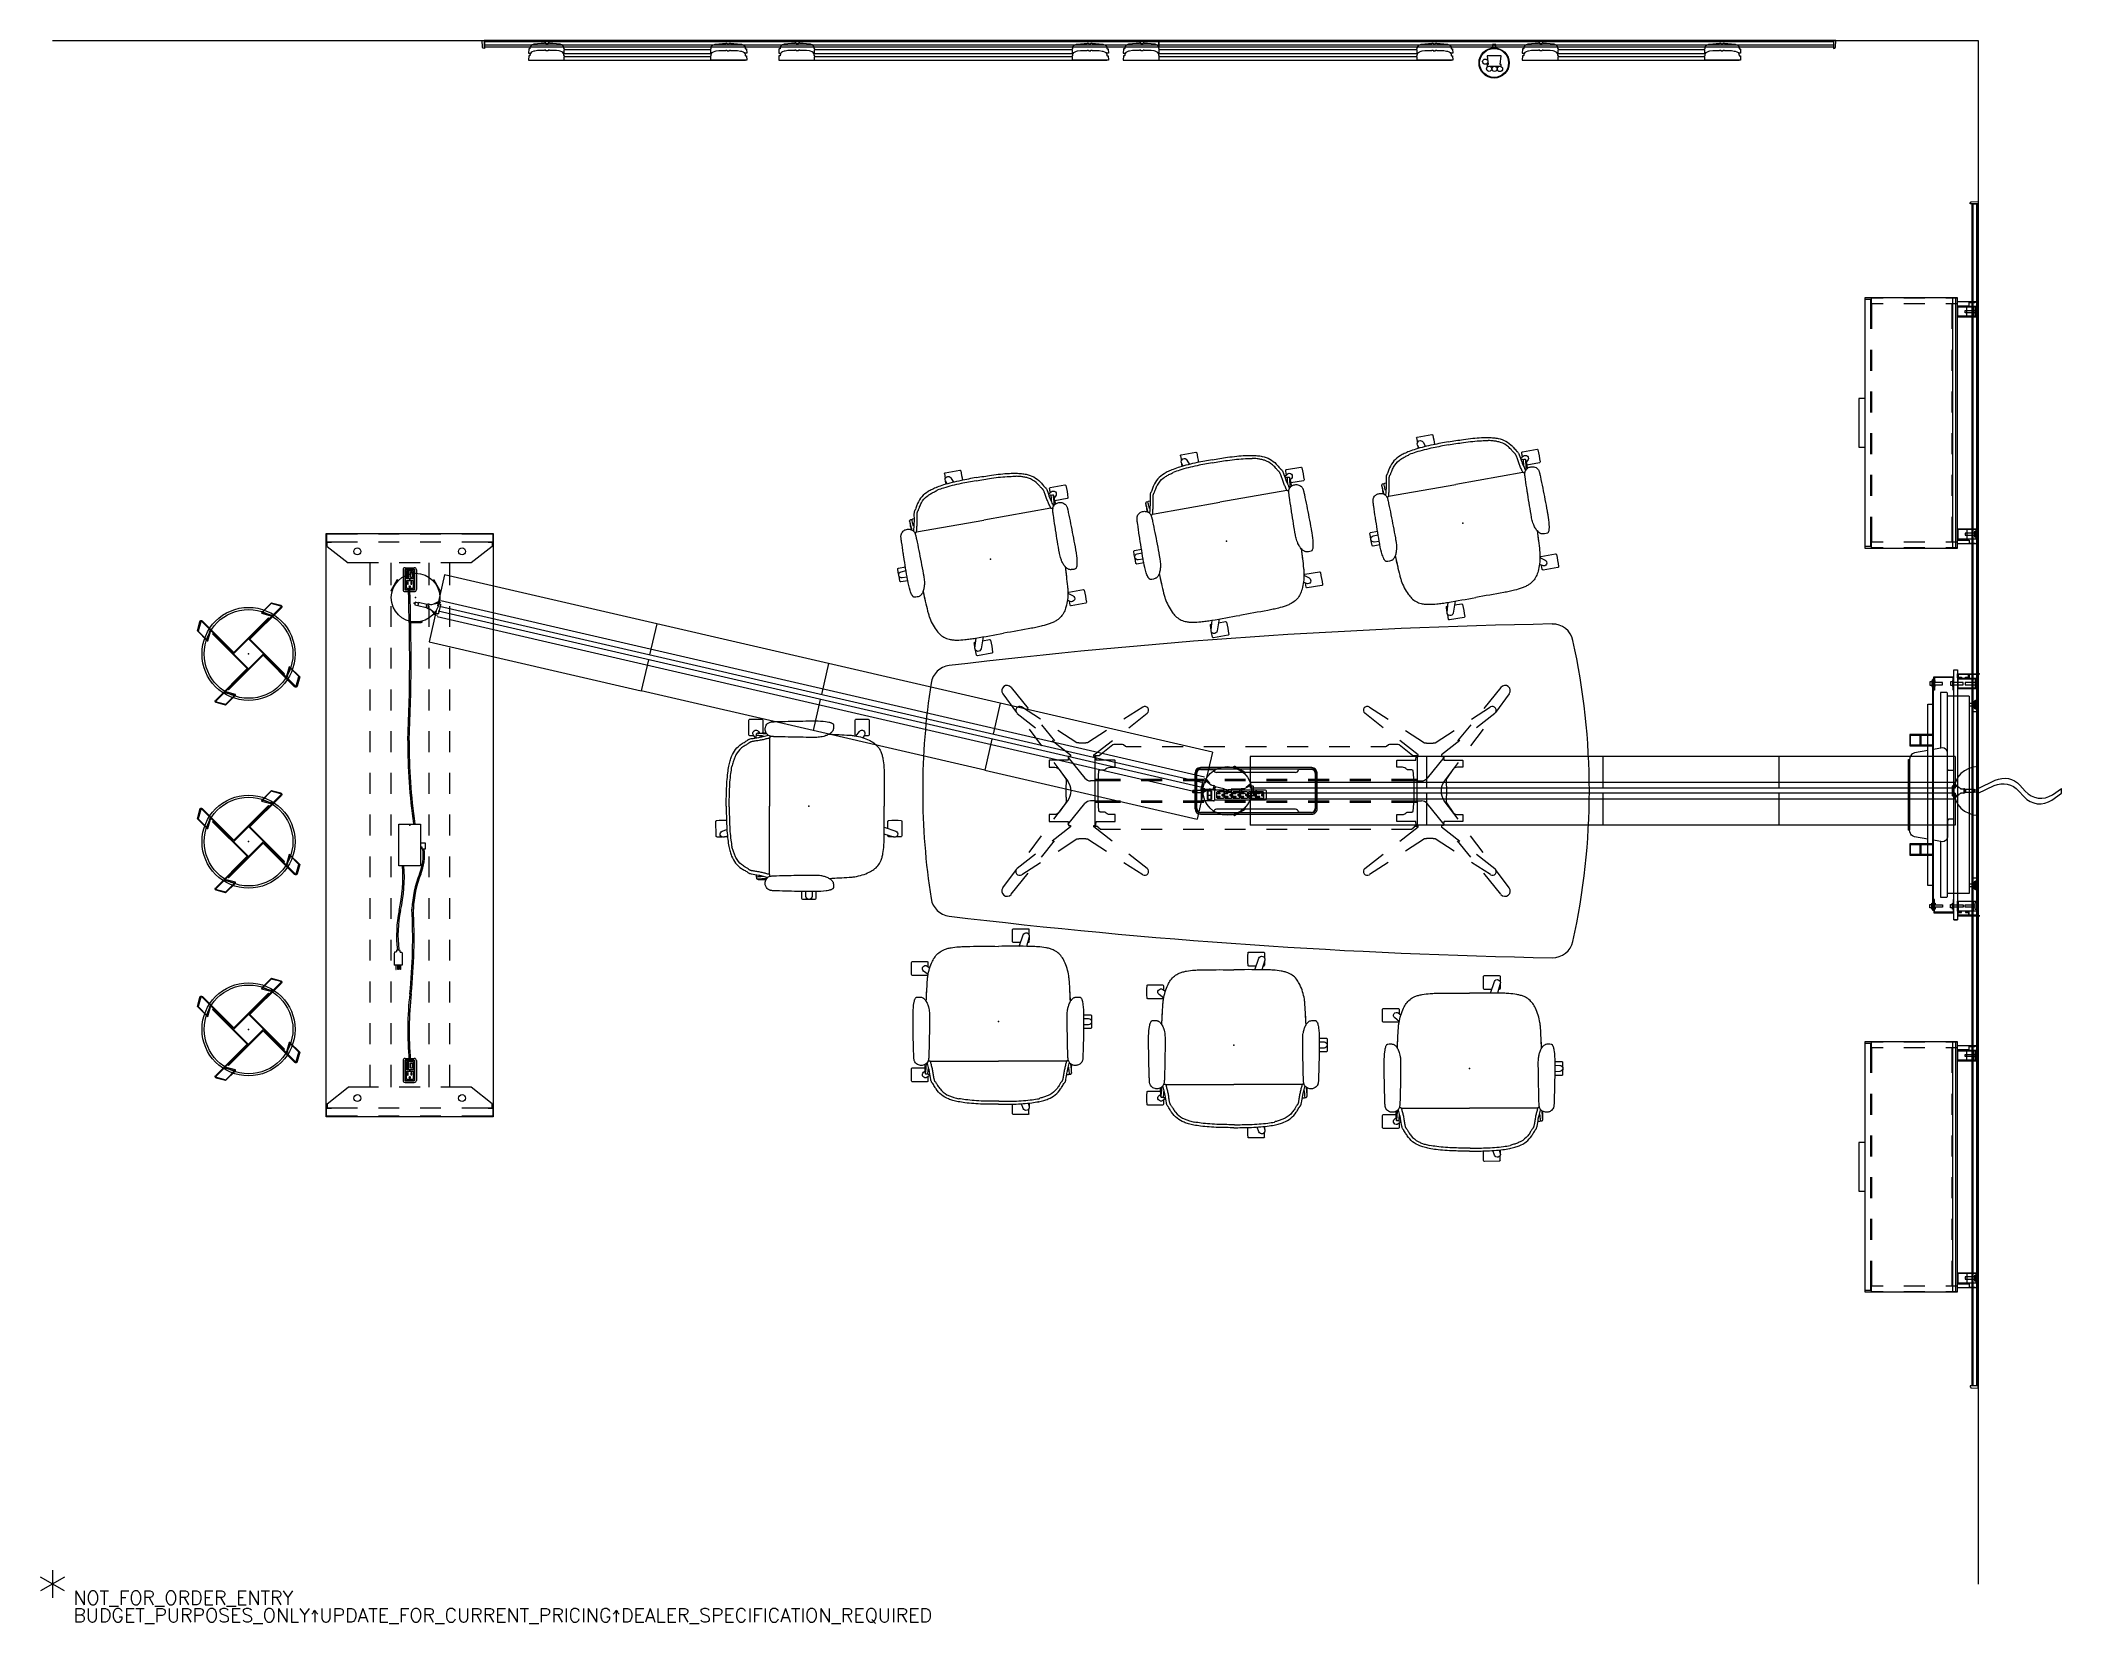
# Model space of a CAD drawing. Header units: inches. Extents: x -2 to 289, y -6 to 222.
import ezdxf

# ---------------------------------------------------------------- set-up
doc = ezdxf.new("R2010")
doc.units = ezdxf.units.IN
doc.header["$MEASUREMENT"] = 0
for name, color, linetype in [('DISPLAY', 5, 'Continuous'), ('ELEC', 1, 'Continuous'), ('PROP-BONUS-COUNT', 7, 'Continuous'), ('PROP-BONUS-FINISH', 7, 'Continuous'), ('PROP-BONUS-PROD_NO', 7, 'Continuous'), ('SEAT', 5, 'Continuous'), ('STORAGE', 4, 'Continuous'), ('TABLE', 6, 'Continuous'), ('TABLE-ELEC', 1, 'Continuous'), ('WALL', 7, 'Continuous')]:
    doc.layers.add(name, color=color, linetype=linetype)
doc.styles.get("Standard").update_dxf_attribs({"font": 'ROMANS.SHX'})

# ---------------------------------------------------------------- blocks, each defined once
blk = doc.blocks.new('BBUBBLET')
at = {"layer": 'PROP-BONUS-COUNT'}
for p, q in [((1.7321, -1), (-1.7321, 1)), ((1.7321, 1), (-1.7321, -1)), ((0, 2), (0, -2))]:
    blk.add_line(p, q, dxfattribs=at)
blk.add_point((0, 0), dxfattribs=at)
at = {"layer": 'PROP-BONUS-FINISH'}
blk.add_attdef('FINISH', (3, -5.5), '', height=2, dxfattribs=at)
at = {"layer": 'PROP-BONUS-PROD_NO', "flags": 8}
blk.add_attdef('PROD_NO', (3, -3), '', height=2, dxfattribs=at)
blk = doc.blocks.new('gexrl_96_0p')
at = {"layer": 'DISPLAY'}
for p, q in [((0, -0.93), (0, 0)), ((97, 0), (0, 0)), ((97, 0), (97, -0.93)), ((97, -0.2), (0, -0.2)), ((97, -0.7), (0, -0.7)), ((0, -0.93), (97, -0.93))]:
    blk.add_line(p, q, dxfattribs=at)
for p in [(0, 0), (97, 0)]:
    blk.add_point(p, dxfattribs=at)
blk = doc.blocks.new('gexrec_4_0p')
at = {"layer": 'DISPLAY'}
for p, q in [((-0.35, 0), (0, 0)), ((0, 0), (0, -1.14)), ((-0.3, -0.94), (-0.35, 0)), ((-0.29, -0.99), (-0.3, -0.94)), ((-0.27, -1.04), (-0.29, -0.99)), ((-0.25, -1.07), (-0.27, -1.04)), ((-0.22, -1.1), (-0.25, -1.07)), ((-0.2, -1.12), (-0.22, -1.1)), ((-0.16, -1.13), (-0.2, -1.12)), ((0, -1.14), (-0.16, -1.13))]:
    blk.add_line(p, q, dxfattribs=at)
blk.add_point((0, 0), dxfattribs=at)
blk = doc.blocks.new('gexrec_4_2p')
at = {"layer": 'DISPLAY'}
for p, q in [((-0.35, 0), (0, 0)), ((0, 0), (0, -1.14)), ((-0.3, -0.94), (-0.35, 0)), ((-0.29, -0.99), (-0.3, -0.94)), ((-0.27, -1.04), (-0.29, -0.99)), ((-0.25, -1.07), (-0.27, -1.04)), ((-0.22, -1.1), (-0.25, -1.07)), ((-0.2, -1.12), (-0.22, -1.1)), ((-0.16, -1.13), (-0.2, -1.12)), ((0, -1.14), (-0.16, -1.13))]:
    blk.add_line(p, q, dxfattribs=at)
blk.add_point((0, 0), dxfattribs=at)
blk = doc.blocks.new('gexrec_4_1p')
at = {"layer": 'DISPLAY'}
for p, q in [((0, 0), (0, -1.14)), ((0.35, 0), (0, 0)), ((0, -1.14), (0.16, -1.13)), ((0.16, -1.13), (0.2, -1.12)), ((0.2, -1.12), (0.22, -1.1)), ((0.22, -1.1), (0.25, -1.07)), ((0.25, -1.07), (0.27, -1.04)), ((0.27, -1.04), (0.29, -0.99)), ((0.29, -0.99), (0.3, -0.94)), ((0.3, -0.94), (0.35, 0))]:
    blk.add_line(p, q, dxfattribs=at)
blk.add_point((0, 0), dxfattribs=at)
blk = doc.blocks.new('gexrec_4_3p')
at = {"layer": 'DISPLAY'}
for p, q in [((0, 0), (0, -1.14)), ((0.35, 0), (0, 0)), ((0, -1.14), (0.16, -1.13)), ((0.16, -1.13), (0.2, -1.12)), ((0.2, -1.12), (0.22, -1.1)), ((0.22, -1.1), (0.25, -1.07)), ((0.25, -1.07), (0.27, -1.04)), ((0.27, -1.04), (0.29, -0.99)), ((0.29, -0.99), (0.3, -0.94)), ((0.3, -0.94), (0.35, 0))]:
    blk.add_line(p, q, dxfattribs=at)
blk.add_point((0, 0), dxfattribs=at)
blk = doc.blocks.new('gexmt_l22y_0p')
at = {"layer": 'DISPLAY'}
for p, q in [((0.6, -2.98), (0.6, 0.22)), ((0.6, 0.22), (0.62, 0.22)), ((0.62, 0.22), (0.68, -0.2)), ((1.37, 0.02), (2.65, 0.02)), ((1.37, -0.26), (1.37, 0.02)), ((1.37, 0.02), (1.37, 0.02)), ((2.65, 0.02), (2.65, -0.26)), ((34.63, 0.02), (33.35, 0.02)), ((33.35, 0.02), (33.35, -0.26)), ((34.63, -0.26), (34.63, 0.02)), ((34.63, 0.02), (34.63, 0.02)), ((35.38, 0.22), (35.32, -0.2)), ((35.4, 0.22), (35.38, 0.22)), ((35.4, -2.98), (35.4, 0.22)), ((0.68, -0.2), (0.68, -2.9)), ((0.68, -1.31), (1.15, -1.31)), ((1.07, -1.37), (0.68, -1.37)), ((0.68, -2.9), (1.07, -2.9)), ((1.07, -1.83), (1.07, -1.37)), ((1.15, -1.83), (1.07, -1.83)), ((1.07, -2.9), (1.07, -2.39)), ((1.07, -2.39), (1.15, -2.39)), ((1.15, -1.31), (1.15, -1.83)), ((1.15, -2.39), (1.15, -2.91)), ((1.33, -0.25), (1.25, -0.25)), ((1.25, -0.25), (1.25, -2.97)), ((1.33, -2.9), (1.33, -0.25)), ((2.66, -0.7), (1.33, -0.7)), ((1.33, -0.85), (2.66, -0.85)), ((2.66, -2.9), (1.33, -2.9)), ((2.65, -0.26), (1.37, -0.26)), ((1.49, -0.26), (1.49, -0.45)), ((1.49, -0.45), (2.5, -0.45)), ((1.83, -0.45), (1.83, -1.86)), ((1.83, -1.86), (2.16, -1.86)), ((1.84, -2.18), (1.84, -3.6)), ((2.16, -2.18), (1.84, -2.18)), ((2.16, -1.86), (2.16, -0.45)), ((2.16, -3.6), (2.16, -2.18)), ((2.5, -0.45), (2.5, -0.26)), ((2.72, -0.25), (2.66, -0.25)), ((2.66, -0.25), (2.66, -2.9)), ((2.72, -2.97), (2.72, -0.25)), ((3.79, -1.3), (3.79, -4.41)), ((3.79, -1.3), (32.21, -1.3)), ((4.39, -0.11), (5.67, -0.11)), ((4.39, -0.39), (4.39, -0.11)), ((4.39, -0.11), (4.39, -0.11)), ((5.67, -0.39), (4.39, -0.39)), ((4.51, -0.39), (4.51, -0.58)), ((4.51, -0.58), (5.52, -0.58)), ((4.85, -0.58), (4.85, -1.3)), ((5.18, -1.3), (5.18, -0.58)), ((5.52, -0.58), (5.52, -0.39)), ((5.67, -0.11), (5.67, -0.39)), ((30.37, -0.11), (31.65, -0.11)), ((30.37, -0.39), (30.37, -0.11)), ((30.37, -0.11), (30.37, -0.11)), ((31.65, -0.39), (30.37, -0.39)), ((30.49, -0.39), (30.49, -0.58)), ((30.49, -0.58), (31.5, -0.58)), ((30.83, -0.58), (30.83, -1.3)), ((31.16, -1.3), (31.16, -0.58)), ((31.5, -0.58), (31.5, -0.39)), ((31.65, -0.11), (31.65, -0.39)), ((32.21, -1.3), (32.21, -4.41)), ((33.28, -2.97), (33.28, -0.25)), ((33.28, -0.25), (33.34, -0.25)), ((33.34, -0.25), (33.34, -2.9)), ((33.34, -0.7), (34.67, -0.7)), ((34.67, -0.85), (33.34, -0.85)), ((33.34, -2.9), (34.67, -2.9)), ((33.35, -0.26), (34.63, -0.26)), ((33.5, -0.45), (33.5, -0.26)), ((34.51, -0.45), (33.5, -0.45)), ((33.84, -1.86), (33.84, -0.45)), ((34.17, -1.86), (33.84, -1.86)), ((33.84, -3.6), (33.84, -2.18)), ((33.84, -2.18), (34.16, -2.18)), ((34.16, -2.18), (34.16, -3.6)), ((34.17, -0.45), (34.17, -1.86)), ((34.51, -0.26), (34.51, -0.45)), ((34.67, -0.25), (34.75, -0.25)), ((34.67, -2.9), (34.67, -0.25)), ((34.75, -0.25), (34.75, -2.97)), ((35.32, -1.31), (34.85, -1.31)), ((34.85, -1.31), (34.85, -1.83)), ((34.85, -1.83), (34.93, -1.83)), ((34.93, -2.39), (34.85, -2.39)), ((34.85, -2.39), (34.85, -2.91)), ((34.93, -1.83), (34.93, -1.37)), ((34.93, -1.37), (35.32, -1.37)), ((34.93, -2.9), (34.93, -2.39)), ((35.32, -2.9), (34.93, -2.9)), ((35.32, -0.2), (35.32, -2.9)), ((0, -2.98), (36, -2.98)), ((0, -3.48), (0, -2.98)), ((36, -3.48), (0, -3.48)), ((1.15, -2.98), (0.6, -2.98)), ((1.05, -6.39), (1.05, -3.48)), ((2.93, -3.58), (1.12, -3.58)), ((1.12, -3.58), (1.12, -6.29)), ((1.15, -2.91), (1.17, -2.93)), ((1.16, -2.98), (1.15, -2.98)), ((1.17, -2.97), (1.16, -2.98)), ((1.17, -2.93), (1.18, -2.94)), ((1.18, -2.96), (1.17, -2.97)), ((1.18, -2.94), (1.18, -2.95)), ((1.18, -2.95), (1.18, -2.96)), ((1.25, -2.97), (2.72, -2.97)), ((1.84, -3.6), (1.56, -3.6)), ((1.56, -3.6), (1.56, -3.68)), ((1.56, -3.68), (2.44, -3.68)), ((1.77, -3.68), (1.77, -3.99)), ((1.77, -3.99), (2.23, -3.99)), ((2.16, -5.15), (1.84, -5.15)), ((1.84, -5.15), (1.84, -6.19)), ((2.44, -3.6), (2.16, -3.6)), ((2.16, -6.19), (2.16, -5.15)), ((2.23, -3.99), (2.23, -3.68)), ((2.44, -3.68), (2.44, -3.6)), ((2.93, -3.48), (2.93, -3.58)), ((3.37, -4.41), (3.3, -4.49)), ((3.3, -4.49), (3.3, -5.41)), ((3.3, -5.41), (11.31, -5.41)), ((3.79, -4.41), (3.37, -4.41)), ((32.62, -4.41), (3.79, -4.41)), ((11.3, -4.88), (11.26, -5.15)), ((11.26, -5.15), (11.49, -6.44)), ((11.41, -4.69), (11.3, -4.88)), ((11.47, -4.62), (11.41, -4.69)), ((11.58, -4.54), (11.47, -4.62)), ((11.66, -4.49), (11.58, -4.54)), ((11.86, -4.41), (11.66, -4.49)), ((14.33, -4.41), (11.86, -4.41)), ((14.45, -4.33), (14.33, -4.41)), ((14.5, -4.25), (14.45, -4.33)), ((14.5, -3.48), (14.5, -4.25)), ((21.5, -3.48), (21.5, -4.25)), ((21.5, -4.25), (21.55, -4.33)), ((21.55, -4.33), (21.67, -4.41)), ((21.67, -4.41), (24.14, -4.41)), ((24.14, -4.41), (24.34, -4.49)), ((24.34, -4.49), (24.42, -4.54)), ((24.42, -4.54), (24.52, -4.62)), ((24.74, -5.15), (24.51, -6.44)), ((24.52, -4.62), (24.59, -4.69)), ((24.59, -4.69), (24.7, -4.88)), ((24.69, -5.41), (32.7, -5.41)), ((24.7, -4.88), (24.74, -5.15)), ((32.7, -4.49), (32.62, -4.41)), ((32.7, -5.41), (32.7, -4.49)), ((33.07, -3.48), (33.07, -3.58)), ((33.07, -3.58), (34.88, -3.58)), ((34.75, -2.97), (33.28, -2.97)), ((33.56, -3.68), (33.56, -3.6)), ((33.56, -3.6), (33.84, -3.6)), ((34.44, -3.68), (33.56, -3.68)), ((33.77, -3.99), (33.77, -3.68)), ((34.23, -3.99), (33.77, -3.99)), ((33.84, -5.15), (34.16, -5.15)), ((33.84, -6.19), (33.84, -5.15)), ((34.16, -3.6), (34.44, -3.6)), ((34.16, -5.15), (34.16, -6.19)), ((34.23, -3.68), (34.23, -3.99)), ((34.44, -3.6), (34.44, -3.68)), ((34.83, -2.93), (34.82, -2.94)), ((34.82, -2.94), (34.82, -2.95)), ((34.82, -2.95), (34.82, -2.96)), ((34.82, -2.96), (34.83, -2.97)), ((34.85, -2.91), (34.83, -2.93)), ((34.83, -2.97), (34.84, -2.98)), ((34.84, -2.98), (34.85, -2.98)), ((34.85, -2.98), (35.4, -2.98)), ((34.88, -3.58), (34.88, -6.29)), ((34.95, -6.39), (34.95, -3.48)), ((36, -2.98), (36, -3.48)), ((36, -3.48), (36, -2.98)), ((2.93, -6.39), (1.05, -6.39)), ((1.12, -6.29), (2.93, -6.29)), ((1.43, -6.44), (1.43, -6.56)), ((34.58, -6.44), (1.43, -6.44)), ((1.43, -6.56), (34.58, -6.56)), ((1.84, -6.19), (1.56, -6.19)), ((1.56, -6.19), (1.56, -6.27)), ((1.56, -6.27), (2.44, -6.27)), ((1.84, -6.56), (1.56, -6.56)), ((1.56, -6.56), (1.56, -6.65)), ((1.56, -6.65), (2.44, -6.65)), ((1.77, -6.65), (1.77, -6.96)), ((1.77, -6.96), (2.23, -6.96)), ((1.84, -6.56), (1.84, -6.27)), ((2.44, -6.19), (2.16, -6.19)), ((2.16, -6.56), (2.16, -6.27)), ((2.44, -6.56), (2.16, -6.56)), ((2.23, -6.96), (2.23, -6.65)), ((2.44, -6.27), (2.44, -6.19)), ((2.44, -6.65), (2.44, -6.56)), ((2.93, -6.29), (2.93, -6.39)), ((4.97, -7.26), (4.97, -6.56)), ((31.03, -7.26), (4.97, -7.26)), ((9.41, -6.66), (9.31, -6.66)), ((9.31, -6.66), (9.31, -9.81)), ((9.41, -9.73), (9.41, -6.66)), ((9.41, -8.25), (10.85, -8.25)), ((10.85, -8.32), (9.41, -8.32)), ((10.94, -6.66), (10.85, -6.66)), ((10.85, -6.66), (10.85, -9.73)), ((10.94, -9.81), (10.94, -6.66)), ((11.64, -7.26), (11.98, -9.17)), ((24.36, -7.26), (24.02, -9.17)), ((25.16, -6.66), (25.07, -6.66)), ((25.07, -6.66), (25.07, -9.81)), ((25.16, -9.73), (25.16, -6.66)), ((25.16, -8.25), (26.6, -8.25)), ((26.6, -8.32), (25.16, -8.32)), ((26.69, -6.66), (26.6, -6.66)), ((26.6, -6.66), (26.6, -9.73)), ((26.69, -9.81), (26.69, -6.66)), ((31.03, -6.56), (31.03, -7.26)), ((34.88, -6.29), (33.07, -6.29)), ((33.07, -6.29), (33.07, -6.39)), ((33.07, -6.39), (34.95, -6.39)), ((33.56, -6.27), (33.56, -6.19)), ((33.56, -6.19), (33.84, -6.19)), ((34.44, -6.27), (33.56, -6.27)), ((33.56, -6.65), (33.56, -6.56)), ((33.56, -6.56), (33.84, -6.56)), ((34.44, -6.65), (33.56, -6.65)), ((33.77, -6.96), (33.77, -6.65)), ((34.23, -6.96), (33.77, -6.96)), ((33.84, -6.56), (33.84, -6.27)), ((34.16, -6.19), (34.44, -6.19)), ((34.16, -6.56), (34.16, -6.27)), ((34.16, -6.56), (34.44, -6.56)), ((34.23, -6.65), (34.23, -6.96)), ((34.44, -6.19), (34.44, -6.27)), ((34.44, -6.56), (34.44, -6.65)), ((34.58, -6.56), (34.58, -6.44)), ((9.31, -9.81), (10.94, -9.81)), ((10.85, -9.73), (9.41, -9.73)), ((11.98, -9.17), (12.07, -9.37)), ((12.07, -9.37), (12.11, -9.44)), ((12.11, -9.44), (12.22, -9.57)), ((12.22, -9.57), (12.35, -9.68)), ((12.35, -9.68), (12.43, -9.73)), ((12.43, -9.73), (12.67, -9.83)), ((12.67, -9.83), (12.92, -9.86)), ((12.92, -9.86), (23.08, -9.86)), ((12.92, -9.99), (12.92, -9.86)), ((12.93, -10), (12.92, -9.99)), ((23.08, -10), (12.93, -10)), ((23.33, -9.83), (23.08, -9.86)), ((23.08, -9.86), (23.08, -9.99)), ((23.08, -9.99), (23.08, -10)), ((23.56, -9.73), (23.33, -9.83)), ((23.65, -9.68), (23.56, -9.73)), ((23.78, -9.57), (23.65, -9.68)), ((23.89, -9.44), (23.78, -9.57)), ((23.93, -9.37), (23.89, -9.44)), ((24.02, -9.17), (23.93, -9.37)), ((25.07, -9.81), (26.69, -9.81)), ((26.6, -9.73), (25.16, -9.73))]:
    blk.add_line(p, q, dxfattribs=at)
blk.add_point((0, 0), dxfattribs=at)
blk = doc.blocks.new('gexmk_1_0p')
at = {"layer": 'DISPLAY'}
for p, q in [((1.01, -2.21), (-0.99, -2.21)), ((-0.99, -2.21), (-0.86, -3.46)), ((0.25, -0.57), (-0.25, -0.57)), ((-0.25, -0.57), (-0.25, -1.09)), ((0.25, -1.09), (0.25, -0.57)), ((0.89, -3.46), (1.01, -2.21)), ((-0.86, -3.46), (-0.99, -3.46)), ((-0.99, -3.46, 0), (-0.99, -3.71, 0)), ((-0.99, -3.71), (1.01, -3.71)), ((1.01, -3.46), (0.89, -3.46)), ((1.01, -3.71, 0), (1.01, -3.46, 0))]:
    blk.add_line(p, q, dxfattribs=at)
for centre, radius in [((0, -3.24), 2.17), ((0, -3.24), 2.08), ((-1.27, -3.05), 0.375), ((-0.72, -4.08), 0.375), ((0.07, -4.09), 0.375), ((0.84, -4.1), 0.375)]:
    blk.add_circle(centre, radius, dxfattribs=at)
for p in [(0, 0), (0, -0.7)]:
    blk.add_point(p, dxfattribs=at)
blk = doc.blocks.new('UDP2CYS_424896LN_1P')
at = {"layer": 'TABLE'}
for p, q in [((-35.23, 14.88), (-32.76, 11.85)), ((35.23, 14.88), (32.76, 11.85)), ((-36.43, 13.95), (-34.45, 11.29)), ((-31.01, 10.3), (-33.73, 12.07)), ((-16.3, 12.05), (-19.01, 10.29)), ((16.3, 12.05), (19.01, 10.29)), ((31.01, 10.3), (33.73, 12.07)), ((36.43, 13.95), (34.45, 11.29)), ((-34.34, 11.15), (-31.7, 9.09)), ((-32.65, 8.88), (-30.86, 6.48)), ((-30.87, 9.52), (-28.98, 7.19)), ((-18.3, 9.09), (-15.64, 11.17)), ((18.3, 9.09), (15.64, 11.17)), ((30.87, 9.52), (28.98, 7.19)), ((32.65, 8.88), (30.86, 6.48)), ((34.34, 11.15), (31.7, 9.09)), ((-29.33, 7.24), (-26.69, 5.18)), ((-25.77, 6.9), (-28.49, 8.67)), ((-25.73, 6.89), (-25.77, 6.9)), ((-25.55, 6.89), (-25.73, 6.89)), ((-25.51, 6.89), (-25.55, 6.89)), ((-25.5, 6.89), (-25.51, 6.89)), ((-25.48, 6.86), (-25.5, 6.89)), ((-25.45, 6.86), (-25.48, 6.86)), ((-24.55, 6.86), (-25.45, 6.86)), ((-24.53, 6.86), (-24.55, 6.86)), ((-24.52, 6.86), (-24.53, 6.86)), ((-24.5, 6.89), (-24.52, 6.86)), ((-24.45, 6.89), (-24.5, 6.89)), ((-24.27, 6.89), (-24.45, 6.89)), ((-24.23, 6.9), (-24.27, 6.89)), ((-21.52, 8.66), (-24.23, 6.9)), ((-23.31, 5.18), (-20.66, 7.25)), ((-20.59, 6.6), (-22.51, 5.1)), ((-20.45, 6.65), (-20.59, 6.6)), ((-19.19, 6.65), (-20.45, 6.65)), ((-19.05, 6.6), (-19.19, 6.65)), ((-18.77, 6.38), (-19.05, 6.6)), ((-18.63, 6.33), (-18.77, 6.38)), ((-16.5, 6.33), (-18.63, 6.33)), ((-10.5, 6.33), (-13.5, 6.33)), ((-4.5, 6.33), (-7.5, 6.33)), ((1.5, 6.33), (-1.5, 6.33)), ((7.5, 6.33), (4.5, 6.33)), ((13.5, 6.33), (10.5, 6.33)), ((18.63, 6.33), (16.5, 6.33)), ((18.77, 6.38), (18.63, 6.33)), ((19.05, 6.6), (18.77, 6.38)), ((19.19, 6.65), (19.05, 6.6)), ((20.45, 6.65), (19.19, 6.65)), ((20.59, 6.6), (20.45, 6.65)), ((22.51, 5.1), (20.59, 6.6)), ((23.31, 5.18), (20.66, 7.25)), ((21.52, 8.66), (24.23, 6.9)), ((24.23, 6.9), (24.27, 6.89)), ((24.27, 6.89), (24.45, 6.89)), ((24.45, 6.89), (24.5, 6.89)), ((24.5, 6.89), (24.52, 6.86)), ((24.52, 6.86), (24.53, 6.86)), ((24.53, 6.86), (24.55, 6.86)), ((24.55, 6.86), (25.45, 6.86)), ((25.45, 6.86), (25.48, 6.86)), ((25.48, 6.86), (25.5, 6.89)), ((25.5, 6.89), (25.51, 6.89)), ((25.51, 6.89), (25.55, 6.89)), ((25.55, 6.89), (25.73, 6.89)), ((25.73, 6.89), (25.77, 6.9)), ((25.77, 6.9), (28.49, 8.67)), ((29.33, 7.24), (26.69, 5.18)), ((-29.75, 4.39), (-29.76, 4.34)), ((-29.76, 4.34), (-29.76, 3.42)), ((-29.76, 3.42), (-29.74, 3.4)), ((-29.71, 4.42), (-29.75, 4.39)), ((-29.74, 3.4), (-28.96, 3.4)), ((-27.04, 4.42), (-29.71, 4.42)), ((-29.07, 4.07), (-27.08, 1.41)), ((-28.96, 3.4), (-28.76, 3.38)), ((-28.76, 3.38), (-28.59, 3.31)), ((-28.59, 3.31), (-28.44, 3.21)), ((-28.44, 3.21), (-28.31, 3.06)), ((-28.31, 3.06), (-27.37, 1.73)), ((-27.08, 4.86), (-24.61, 1.83)), ((-27.01, 4.43), (-27.04, 4.42)), ((-26.97, 4.93), (-27.01, 4.43)), ((-26.95, 4.96), (-26.97, 4.93)), ((-26.7, 4.96), (-26.95, 4.96)), ((-26.67, 5), (-26.7, 4.96)), ((-26.69, 5.18), (-26.68, 5.16)), ((-26.68, 5.16), (-26.67, 5)), ((-23.33, 5.16), (-23.31, 5.18)), ((-23.33, 5), (-23.33, 5.16)), ((-23.3, 4.96), (-23.33, 5)), ((-23.06, 4.96), (-23.3, 4.96)), ((-23.2, 5.05), (-23.2, 1.54)), ((-22.53, 5.05), (-23.2, 5.05)), ((-23.03, 4.93), (-23.06, 4.96)), ((-23, 4.45), (-23.03, 4.93)), ((-22.96, 4.42), (-23, 4.45)), ((-20.29, 4.42), (-22.96, 4.42)), ((-22.72, 1.25), (-22.59, 2.91)), ((-22.59, 2.94), (-22.4, 3.04)), ((-22.59, 2.91), (-22.59, 2.94)), ((-22.51, 5.1), (-22.53, 5.07)), ((-22.53, 5.07), (-22.53, 5.05)), ((-22.4, 3.04), (-21.79, 3.04)), ((-21.79, 3.04), (-21.72, 3.05)), ((-21.72, 3.05), (-21.66, 3.1)), ((-21.66, 3.1), (-21.54, 3.23)), ((-21.54, 3.23), (-21.39, 3.32)), ((-21.39, 3.32), (-21.23, 3.38)), ((-21.23, 3.38), (-21.05, 3.4)), ((-21.05, 3.4), (-20.26, 3.4)), ((-20.25, 4.39), (-20.29, 4.42)), ((-20.26, 3.4), (-20.24, 3.42)), ((-20.24, 4.34), (-20.25, 4.39)), ((-20.24, 3.42), (-20.24, 4.34)), ((20.24, 4.34), (20.25, 4.39)), ((20.24, 3.42), (20.24, 4.34)), ((20.26, 3.4), (20.24, 3.42)), ((20.25, 4.39), (20.29, 4.42)), ((21.05, 3.4), (20.26, 3.4)), ((20.29, 4.42), (22.96, 4.42)), ((21.23, 3.38), (21.05, 3.4)), ((21.39, 3.32), (21.23, 3.38)), ((21.54, 3.23), (21.39, 3.32)), ((21.66, 3.1), (21.54, 3.23)), ((21.72, 3.05), (21.66, 3.1)), ((21.79, 3.04), (21.72, 3.05)), ((22.4, 3.04), (21.79, 3.04)), ((22.59, 2.94), (22.4, 3.04)), ((22.53, 5.07), (22.51, 5.1)), ((22.53, 5.05), (22.53, 5.07)), ((23.2, 5.05), (22.53, 5.05)), ((22.59, 2.91), (22.59, 2.94)), ((22.72, 1.25), (22.59, 2.91)), ((22.96, 4.42), (23, 4.45)), ((23, 4.45), (23.03, 4.93)), ((23.03, 4.93), (23.06, 4.96)), ((23.06, 4.96), (23.3, 4.96)), ((23.2, 1.48), (23.2, 5.05)), ((23.3, 4.96), (23.33, 5)), ((23.33, 5.16), (23.31, 5.18)), ((23.33, 5), (23.33, 5.16)), ((27.08, 4.86), (24.61, 1.83)), ((26.68, 5.16), (26.67, 5)), ((26.67, 5), (26.7, 4.96)), ((26.69, 5.18), (26.68, 5.16)), ((26.7, 4.96), (26.95, 4.96)), ((26.95, 4.96), (26.97, 4.93)), ((26.97, 4.93), (27.01, 4.43)), ((27.01, 4.43), (27.04, 4.42)), ((27.04, 4.42), (29.71, 4.42)), ((29.07, 4.07), (27.08, 1.41)), ((28.31, 3.06), (27.37, 1.73)), ((28.44, 3.21), (28.31, 3.06)), ((28.59, 3.31), (28.44, 3.21)), ((28.76, 3.38), (28.59, 3.31)), ((28.96, 3.4), (28.76, 3.38)), ((29.74, 3.4), (28.96, 3.4)), ((29.71, 4.42), (29.75, 4.39)), ((29.76, 3.42), (29.74, 3.4)), ((29.75, 4.39), (29.76, 4.34)), ((29.76, 4.34), (29.76, 3.42)), ((-27.37, 1.73), (-27.33, 1.59)), ((-27.36, 0.75), (-27.37, 0.66)), ((-27.37, 0.66), (-27.37, 0.54)), ((-27.37, 0.54), (-27.37, 0.38)), ((-27.37, 0.38), (-27.37, -0.38)), ((-27.33, 0.93), (-27.36, 0.81)), ((-27.36, 0.81), (-27.36, 0.75)), ((-27.33, 1.59), (-27.33, 0.99)), ((-27.33, 0.99), (-27.33, 0.95)), ((-27.33, 0.95), (-27.33, 0.93)), ((-23.15, 1.44), (-23.8, 1.44)), ((-23.2, 1.7), (-19.5, 1.7)), ((-19.5, 1.44), (-23.15, 1.44)), ((-23.15, -1.44), (-23.15, 1.44)), ((-22.72, 1.21), (-22.72, 1.25)), ((-22.72, -1.21), (-22.72, 1.21)), ((-16.5, 1.7), (-13.5, 1.7)), ((-13.5, 1.44), (-16.5, 1.44)), ((-10.5, 1.7), (-7.5, 1.7)), ((-7.5, 1.44), (-10.5, 1.44)), ((-4.5, 1.7), (-1.5, 1.7)), ((-1.5, 1.44), (-4.5, 1.44)), ((1.5, 1.7), (4.5, 1.7)), ((4.5, 1.44), (1.5, 1.44)), ((7.5, 1.7), (10.5, 1.7)), ((10.5, 1.44), (7.5, 1.44)), ((13.5, 1.7), (16.5, 1.7)), ((16.5, 1.44), (13.5, 1.44)), ((19.5, 1.7), (23.2, 1.7)), ((23.15, 1.44), (19.5, 1.44)), ((22.72, 1.21), (22.72, 1.25)), ((22.72, -1.21), (22.72, 1.21)), ((23.15, 1.44), (23.15, -1.44)), ((23.15, 1.44), (23.8, 1.44)), ((27.37, 1.73), (27.33, 1.59)), ((27.33, 1.59), (27.33, 0.99)), ((27.33, 0.99), (27.33, 0.95)), ((27.33, 0.95), (27.33, 0.93)), ((27.33, 0.93), (27.36, 0.81)), ((27.36, 0.81), (27.36, 0.75)), ((27.36, 0.75), (27.37, 0.66)), ((27.37, 0.66), (27.37, 0.54)), ((27.37, 0.54), (27.37, 0.38)), ((27.37, 0.38), (27.37, -0.38)), ((-29.07, -4.07), (-27.08, -1.41)), ((-27.37, -1.73), (-28.31, -3.06)), ((-27.37, -0.38), (-27.37, -0.54)), ((-27.37, -0.54), (-27.37, -0.66)), ((-27.37, -0.66), (-27.36, -0.75)), ((-27.33, -1.59), (-27.37, -1.73)), ((-27.36, -0.75), (-27.36, -0.81)), ((-27.36, -0.81), (-27.33, -0.93)), ((-27.33, -0.93), (-27.33, -0.95)), ((-27.33, -0.95), (-27.33, -0.99)), ((-27.33, -0.99), (-27.33, -1.59)), ((-27.08, -4.86), (-24.61, -1.83)), ((-23.15, -1.44), (-23.8, -1.44)), ((-23.2, -1.46), (-23.2, -4.96)), ((-23.2, -1.63), (-19.5, -1.63)), ((-23.15, -1.44), (-19.5, -1.44)), ((-22.72, -1.25), (-22.72, -1.21)), ((-22.59, -2.91), (-22.72, -1.25)), ((-16.5, -1.44), (-13.5, -1.44)), ((-16.5, -1.63), (-13.5, -1.63)), ((-10.5, -1.44), (-7.5, -1.44)), ((-10.5, -1.63), (-7.5, -1.63)), ((-4.5, -1.44), (-1.5, -1.44)), ((-4.5, -1.63), (-1.5, -1.63)), ((1.5, -1.44), (4.5, -1.44)), ((1.5, -1.63), (4.5, -1.63)), ((7.5, -1.44), (10.5, -1.44)), ((7.5, -1.63), (10.5, -1.63)), ((13.5, -1.44), (16.5, -1.44)), ((13.5, -1.63), (16.5, -1.63)), ((19.5, -1.44), (23.15, -1.44)), ((19.5, -1.63), (23.2, -1.63)), ((22.59, -2.91), (22.72, -1.25)), ((22.72, -1.25), (22.72, -1.21)), ((23.15, -1.44), (23.8, -1.44)), ((23.2, -5.09), (23.2, -1.52)), ((27.08, -4.86), (24.61, -1.83)), ((29.07, -4.07), (27.08, -1.41)), ((27.36, -0.81), (27.33, -0.93)), ((27.33, -0.93), (27.33, -0.95)), ((27.33, -0.95), (27.33, -0.99)), ((27.33, -0.99), (27.33, -1.59)), ((27.33, -1.59), (27.37, -1.73)), ((27.37, -0.66), (27.36, -0.75)), ((27.36, -0.75), (27.36, -0.81)), ((27.37, -0.38), (27.37, -0.54)), ((27.37, -0.54), (27.37, -0.66)), ((27.37, -1.73), (28.31, -3.06)), ((-29.74, -3.4), (-29.76, -3.42)), ((-29.76, -3.42), (-29.76, -4.34)), ((-29.76, -4.34), (-29.75, -4.39)), ((-29.75, -4.39), (-29.71, -4.42)), ((-28.95, -3.4), (-29.74, -3.4)), ((-29.71, -4.42), (-27.04, -4.42)), ((-26.69, -5.18), (-29.33, -7.24)), ((-28.76, -3.38), (-28.95, -3.4)), ((-28.59, -3.31), (-28.76, -3.38)), ((-28.44, -3.21), (-28.59, -3.31)), ((-28.31, -3.06), (-28.44, -3.21)), ((-27.04, -4.42), (-27.01, -4.43)), ((-27.01, -4.43), (-26.97, -4.94)), ((-26.97, -4.94), (-26.95, -4.96)), ((-26.95, -4.96), (-26.7, -4.96)), ((-26.7, -4.96), (-26.67, -5)), ((-26.68, -5.16), (-26.69, -5.18)), ((-26.67, -5), (-26.68, -5.16)), ((-23.33, -5), (-23.3, -4.96)), ((-23.33, -5.16), (-23.33, -5)), ((-23.31, -5.18), (-23.33, -5.16)), ((-20.67, -7.24), (-23.31, -5.18)), ((-23.3, -4.96), (-23.06, -4.96)), ((-23.2, -5.09), (-22.8, -5.09)), ((-23.06, -4.96), (-23.03, -4.93)), ((-23.03, -4.93), (-23, -4.45)), ((-23, -4.45), (-22.96, -4.42)), ((-22.96, -4.42), (-20.29, -4.42)), ((-22.8, -5.09), (-22.8, -5.13)), ((-22.8, -5.13), (-22.77, -5.18)), ((-22.77, -5.18), (-22.35, -5.51)), ((-22.59, -2.94), (-22.59, -2.91)), ((-22.4, -3.04), (-22.59, -2.94)), ((-22.38, -3.04), (-22.4, -3.04)), ((-21.79, -3.04), (-22.38, -3.04)), ((-22.35, -5.51), (-22.3, -5.53)), ((-22.3, -5.53), (-19.5, -5.53)), ((-21.72, -3.05), (-21.79, -3.04)), ((-21.66, -3.1), (-21.72, -3.05)), ((-21.54, -3.23), (-21.66, -3.1)), ((-21.39, -3.32), (-21.54, -3.23)), ((-21.23, -3.38), (-21.39, -3.32)), ((-21.05, -3.4), (-21.23, -3.38)), ((-20.26, -3.4), (-21.05, -3.4)), ((-20.29, -4.42), (-20.25, -4.39)), ((-20.24, -3.42), (-20.26, -3.4)), ((-20.25, -4.39), (-20.24, -4.34)), ((-20.24, -4.34), (-20.24, -3.42)), ((-16.5, -5.53), (-13.5, -5.53)), ((-10.5, -5.53), (-7.5, -5.53)), ((-4.5, -5.53), (-1.5, -5.53)), ((1.5, -5.53), (4.5, -5.53)), ((7.5, -5.53), (10.5, -5.53)), ((13.5, -5.53), (16.5, -5.53)), ((19.5, -5.53), (22.3, -5.53)), ((20.24, -3.42), (20.26, -3.4)), ((20.24, -4.34), (20.24, -3.42)), ((20.25, -4.39), (20.24, -4.34)), ((20.29, -4.42), (20.25, -4.39)), ((20.26, -3.4), (21.05, -3.4)), ((22.96, -4.42), (20.29, -4.42)), ((20.67, -7.24), (23.31, -5.18)), ((21.05, -3.4), (21.23, -3.38)), ((21.23, -3.38), (21.39, -3.32)), ((21.39, -3.32), (21.54, -3.23)), ((21.54, -3.23), (21.66, -3.1)), ((21.66, -3.1), (21.72, -3.05)), ((21.72, -3.05), (21.79, -3.04)), ((21.79, -3.04), (22.38, -3.04)), ((22.3, -5.53), (22.35, -5.51)), ((22.35, -5.51), (22.77, -5.18)), ((22.38, -3.04), (22.4, -3.04)), ((22.4, -3.04), (22.59, -2.94)), ((22.59, -2.94), (22.59, -2.91)), ((22.77, -5.18), (22.8, -5.13)), ((22.8, -5.09), (23.2, -5.09)), ((22.8, -5.13), (22.8, -5.09)), ((23, -4.45), (22.96, -4.42)), ((23.03, -4.93), (23, -4.45)), ((23.06, -4.96), (23.03, -4.93)), ((23.3, -4.96), (23.06, -4.96)), ((23.33, -5), (23.3, -4.96)), ((23.31, -5.18), (23.33, -5.16)), ((23.33, -5.16), (23.33, -5)), ((26.7, -4.96), (26.67, -5)), ((26.67, -5), (26.68, -5.16)), ((26.68, -5.16), (26.69, -5.18)), ((26.69, -5.18), (29.33, -7.24)), ((26.95, -4.96), (26.7, -4.96)), ((26.97, -4.94), (26.95, -4.96)), ((27.01, -4.43), (26.97, -4.94)), ((27.04, -4.42), (27.01, -4.43)), ((29.71, -4.42), (27.04, -4.42)), ((28.31, -3.06), (28.44, -3.21)), ((28.44, -3.21), (28.59, -3.31)), ((28.59, -3.31), (28.76, -3.38)), ((28.76, -3.38), (28.95, -3.4)), ((28.95, -3.4), (29.74, -3.4)), ((29.75, -4.39), (29.71, -4.42)), ((29.74, -3.4), (29.76, -3.42)), ((29.76, -4.34), (29.75, -4.39)), ((29.76, -3.42), (29.76, -4.34)), ((-32.65, -8.88), (-30.86, -6.48)), ((-30.87, -9.52), (-28.98, -7.19)), ((-28.48, -8.66), (-25.77, -6.9)), ((-25.77, -6.9), (-25.73, -6.89)), ((-25.73, -6.89), (-25.55, -6.89)), ((-25.55, -6.89), (-25.51, -6.89)), ((-25.51, -6.89), (-25.5, -6.89)), ((-25.5, -6.89), (-25.48, -6.86)), ((-25.48, -6.86), (-25.45, -6.86)), ((-25.45, -6.86), (-24.55, -6.86)), ((-24.55, -6.86), (-24.53, -6.86)), ((-24.53, -6.86), (-24.52, -6.86)), ((-24.52, -6.86), (-24.5, -6.89)), ((-24.5, -6.89), (-24.45, -6.89)), ((-24.45, -6.89), (-24.27, -6.89)), ((-24.27, -6.89), (-24.23, -6.9)), ((-24.23, -6.9), (-21.52, -8.66)), ((24.23, -6.9), (21.52, -8.66)), ((24.27, -6.89), (24.23, -6.9)), ((24.45, -6.89), (24.27, -6.89)), ((24.5, -6.89), (24.45, -6.89)), ((24.52, -6.86), (24.5, -6.89)), ((24.53, -6.86), (24.52, -6.86)), ((24.55, -6.86), (24.53, -6.86)), ((25.45, -6.86), (24.55, -6.86)), ((25.48, -6.86), (25.45, -6.86)), ((25.5, -6.89), (25.48, -6.86)), ((25.51, -6.89), (25.5, -6.89)), ((25.55, -6.89), (25.51, -6.89)), ((25.73, -6.89), (25.55, -6.89)), ((25.77, -6.9), (25.73, -6.89)), ((28.48, -8.66), (25.77, -6.9)), ((30.87, -9.52), (28.98, -7.19)), ((32.65, -8.88), (30.86, -6.48)), ((-36.43, -13.95), (-34.45, -11.29)), ((-31.7, -9.09), (-34.34, -11.15)), ((-33.7, -12.05), (-31, -10.29)), ((-19.01, -10.29), (-16.3, -12.05)), ((-15.66, -11.15), (-18.3, -9.09)), ((15.66, -11.15), (18.3, -9.09)), ((19.01, -10.29), (16.3, -12.05)), ((33.7, -12.05), (31, -10.29)), ((31.7, -9.09), (34.34, -11.15)), ((36.43, -13.95), (34.45, -11.29)), ((-35.23, -14.88), (-32.76, -11.85)), ((35.23, -14.88), (32.76, -11.85))]:
    blk.add_line(p, q, dxfattribs=at)
for centre, radius, start, end in [((58.1, -832.19), 856.33, 91.03763, 96.85669), ((42.65, 21), 3, 12.4468, 91.0376), ((-52.49, 0), 100.43, 347.5532, 12.4468), ((-43.77, 15.04), 3, 96.8567, 171.1221), ((52.49, 0), 100.43, 171.1221, 188.8779), ((-35.82, 14.41), 0.759, 39.1214, 216.7003), ((35.82, 14.41), 0.759, 323.2997, 140.8786), ((-34, 11.59), 0.551, 60.2329, 232.0001), ((-16, 11.59), 0.551, 310.2893, 123.0002), ((16, 11.59), 0.551, 56.9998, 229.7107), ((34, 11.59), 0.551, 307.9999, 119.7671), ((-28.97, 0), 2.36, 323.2985, 36.7), ((-23.8, 2.49), 1.05, 219.1214, 270.0162), ((23.8, 2.49), 1.05, 269.9838, 320.8786), ((28.97, 0), 2.36, 143.3, 216.7015), ((-23.8, -2.49), 1.05, 89.9838, 140.8786), ((23.8, -2.49), 1.05, 39.1214, 90.0162), ((-34, -11.59), 0.551, 128.0029, 303.0003), ((-16, -11.59), 0.551, 237.0009, 51.9999), ((16, -11.59), 0.551, 128.0001, 302.9991), ((34, -11.59), 0.551, 236.9997, 51.9971), ((-35.82, -14.41), 0.759, 143.2997, 320.8786), ((35.82, -14.41), 0.759, 219.1214, 36.7003), ((-43.77, -15.04), 3, 188.8779, 263.1433), ((58.1, 832.19), 856.33, 263.14331, 268.96237), ((42.65, -21), 3, 268.9624, 347.5532)]:
    blk.add_arc(centre, radius, start, end, dxfattribs=at)
blk.add_point((0, 0), dxfattribs=at)
blk.add_point((0, 0), dxfattribs=at)
at = {"layer": 'TABLE-ELEC'}
blk.add_point((0, 0), dxfattribs=at)
blk = doc.blocks.new('UDP5B_0P')
at = {"layer": 'ELEC'}
for p, q in [((8.01, 3.34, 0.04), (-8.01, 3.34, 0.04)), ((-7.99, 3.16, 0.04), (7.99, 3.16, 0.04)), ((-7.98, 3.09, 0), (-6.19, 3.08, 0.05)), ((7.98, 3.09, 0), (6.19, 3.08, 0.05)), ((-8.78, 2.58, 0.04), (-8.78, -2.58, 0.02)), ((-8.59, -2.52, 0.04), (-8.6, 2.55, 0.04)), ((-8.52, -2.55, 0.05), (-8.52, 2.55, 0)), ((5.67, 2.65, 0), (-5.67, 2.65, 0)), ((8.52, 2.55, 0), (8.52, -2.55, 0.05)), ((8.6, 2.55, 0.04), (8.6, -2.55, 0.04)), ((8.78, -2.59, 0.02), (8.78, 2.58, 0.02)), ((5.67, -2.65, 0), (-5.67, -2.65, 0)), ((-8.01, -3.34, 0.02), (8.03, -3.35, 0.02)), ((-6.19, -3.08, 0.01), (-7.98, -3.09, 0.05)), ((7.95, -3.16, 0.04), (-7.95, -3.16, 0.04)), ((7.98, -3.09, 0.05), (6.19, -3.08, 0.01))]:
    blk.add_line(p, q, dxfattribs=at)
for centre, radius, start, end in [((-8.01, 2.58, 0.04), 0.766, 90, 180), ((-7.99, 2.55, 0.04), 0.608, 90, 180.0847), ((-7.98, 2.55, 0), 0.539, 89.6112, 180.0002), ((-6.19, 3, 0.05), 0.0765, 10.042, 90), ((-5.67, 3.1, 0), 0.449, 190.2359, 270), ((5.67, 3.1, 0), 0.449, 270, 349.7641), ((6.19, 3, 0.05), 0.0765, 90, 169.958), ((7.98, 2.55, 0), 0.539, 359.9998, 90), ((7.99, 2.55, 0.04), 0.608, 0, 90), ((8.01, 2.57, 0.01), 0.773, 0.5638, 89.6107), ((-8.01, -2.58, 0.02), 0.766, 180, 270), ((-7.95, -2.52, 0.04), 0.637, 180, 270), ((-7.98, -2.55, 0.05), 0.539, 180, 270), ((-5.67, -3.1, 0), 0.453, 90, 169.3446), ((5.67, -3.1, 0), 0.453, 10.6554, 90), ((7.95, -2.51, 0.04), 0.645, 270.2871, 357.1011), ((7.98, -2.55, 0.05), 0.539, 270, 0), ((8.03, -2.59, 0.02), 0.754, 269.9835, 0), ((-6.19, -3, 0.01), 0.0787, 270, 349.3535), ((6.19, -3, 0.01), 0.0787, 190.6465, 270)]:
    blk.add_arc(centre, radius, start, end, dxfattribs=at)
blk.add_point((0, 0), dxfattribs=at)
blk = doc.blocks.new('UDP1EPS_2484LLNN_0P')
at = {"layer": 'TABLE'}
for p, q in [((-41.94, 12), (41.94, 12)), ((-41.94, -12), (-41.94, 12)), ((-41.86, 11.96), (-41.86, 7.5)), ((-41.86, 11.96), (-40.7, 11.96)), ((-40.7, 11.96), (-40.7, 7.5)), ((-40.7, 11.86), (-40.07, 11.86)), ((-40.7, 11.27), (-40.7, 11.86)), ((-40.07, 11.86), (-37.7, 8.86)), ((40.07, 11.86), (37.7, 8.86)), ((40.7, 11.86), (40.07, 11.86)), ((40.7, 11.96), (40.7, 7.5)), ((40.7, 11.96), (41.86, 11.96)), ((40.7, 11.27), (40.7, 11.86)), ((41.86, 11.96), (41.86, 7.5)), ((41.94, 12), (41.94, -12)), ((-37.7, 8.86), (-37.7, 4.5)), ((37.7, 8.86), (37.7, 4.5)), ((-41.86, 4.5), (-41.86, 1.5)), ((-40.7, 4.5), (-40.7, 1.5)), ((-37.7, 5.73), (-34.5, 5.73)), ((-31.5, 5.73), (-28.5, 5.73)), ((-25.5, 5.73), (-22.5, 5.73)), ((-19.5, 5.73), (-16.5, 5.73)), ((-13.5, 5.73), (-10.5, 5.73)), ((-7.5, 5.73), (-4.5, 5.73)), ((-1.5, 5.73), (1.5, 5.73)), ((4.5, 5.73), (7.5, 5.73)), ((10.5, 5.73), (13.5, 5.73)), ((16.5, 5.73), (19.5, 5.73)), ((22.5, 5.73), (25.5, 5.73)), ((28.5, 5.73), (31.5, 5.73)), ((34.5, 5.73), (37.7, 5.73)), ((40.7, 4.5), (40.7, 1.5)), ((41.86, 4.5), (41.86, 1.5)), ((-37.7, 2.73), (-34.5, 2.73)), ((-37.7, 1.5), (-37.7, -1.5)), ((-31.5, 2.73), (-28.5, 2.73)), ((-25.5, 2.73), (-22.5, 2.73)), ((-19.5, 2.73), (-16.5, 2.73)), ((-13.5, 2.73), (-10.5, 2.73)), ((-7.5, 2.73), (-4.5, 2.73)), ((-1.5, 2.73), (1.5, 2.73)), ((4.5, 2.73), (7.5, 2.73)), ((10.5, 2.73), (13.5, 2.73)), ((16.5, 2.73), (19.5, 2.73)), ((22.5, 2.73), (25.5, 2.73)), ((28.5, 2.73), (31.5, 2.73)), ((34.5, 2.73), (37.7, 2.73)), ((37.7, 1.5), (37.7, -1.5)), ((-41.86, -1.5), (-41.86, -4.5)), ((-40.7, -1.5), (-40.7, -4.5)), ((-37.7, -2.73), (-34.5, -2.73)), ((-31.5, -2.73), (-28.5, -2.73)), ((-25.5, -2.73), (-22.5, -2.73)), ((-19.5, -2.73), (-16.5, -2.73)), ((-13.5, -2.73), (-10.5, -2.73)), ((-7.5, -2.73), (-4.5, -2.73)), ((-1.5, -2.73), (1.5, -2.73)), ((4.5, -2.73), (7.5, -2.73)), ((10.5, -2.73), (13.5, -2.73)), ((16.5, -2.73), (19.5, -2.73)), ((22.5, -2.73), (25.5, -2.73)), ((28.5, -2.73), (31.5, -2.73)), ((34.5, -2.73), (37.7, -2.73)), ((40.7, -1.5), (40.7, -4.5)), ((41.86, -1.5), (41.86, -4.5)), ((-37.7, -4.5), (-37.7, -8.86)), ((-37.7, -5.73), (-34.5, -5.73)), ((-31.5, -5.73), (-28.5, -5.73)), ((-25.5, -5.73), (-22.5, -5.73)), ((-19.5, -5.73), (-16.5, -5.73)), ((-13.5, -5.73), (-10.5, -5.73)), ((-7.5, -5.73), (-4.5, -5.73)), ((-1.5, -5.73), (1.5, -5.73)), ((4.5, -5.73), (7.5, -5.73)), ((10.5, -5.73), (13.5, -5.73)), ((16.5, -5.73), (19.5, -5.73)), ((22.5, -5.73), (25.5, -5.73)), ((28.5, -5.73), (31.5, -5.73)), ((34.5, -5.73), (37.7, -5.73)), ((37.7, -4.5), (37.7, -8.86)), ((-41.86, -7.5), (-41.86, -11.96)), ((-40.7, -7.5), (-40.7, -11.96)), ((40.7, -7.5), (40.7, -11.96)), ((41.86, -7.5), (41.86, -11.96)), ((-40.7, -11.86), (-40.7, -11.27)), ((-40.07, -11.86), (-37.7, -8.86)), ((40.07, -11.86), (37.7, -8.86)), ((40.7, -11.86), (40.7, -11.27)), ((41.94, -12), (-41.94, -12)), ((-41.86, -11.96), (-40.7, -11.96)), ((-40.07, -11.86), (-40.7, -11.86)), ((40.07, -11.86), (40.7, -11.86)), ((41.86, -11.96), (40.7, -11.96))]:
    blk.add_line(p, q, dxfattribs=at)
for centre in [(-39.36, 7.53, 0.53), (39.27, 7.53, 0.53), (-39.36, -7.53, 0.53), (39.27, -7.53, 0.53)]:
    blk.add_circle(centre, 0.5, dxfattribs=at)
blk.add_point((0, 0), dxfattribs=at)
at = {"layer": 'TABLE-ELEC'}
for p in [(-35.29, 0), (0, 0), (35.29, 0)]:
    blk.add_point(p, dxfattribs=at)
blk = doc.blocks.new('UDP1416_2J18S_2P')
at = {"layer": 'ELEC'}
for p, q in [((-37.02, -0.66), (-37.02, 0.66)), ((-36.78, 0.59), (-36.78, -0.59)), ((-36.72, 0.96), (-33.87, 0.96)), ((-36.72, 0.6), (-36.72, -0.6)), ((-36.66, 0.71), (-33.94, 0.71)), ((-33.93, 0.66), (-36.66, 0.66)), ((-36.44, 0.53), (-36.54, 0.44)), ((-36.54, 0.44), (-36.54, -0.45)), ((-35.55, 0.53), (-36.44, 0.53)), ((-36.37, 0.12), (-36.37, 0.36)), ((-36.37, 0.36), (-35.61, 0.36)), ((-35.61, 0.12), (-36.37, 0.12)), ((-35.61, 0.36), (-35.61, 0.12)), ((-35.46, 0.45), (-35.55, 0.53)), ((-35.46, -0.44), (-35.46, 0.45)), ((-35.04, 0.53), (-35.14, 0.44)), ((-35.14, 0.44), (-35.14, -0.45)), ((-34.15, 0.53), (-35.04, 0.53)), ((-34.96, 0.29), (-34.96, 0.18)), ((-34.65, 0.29), (-34.96, 0.29)), ((-34.96, 0.18), (-34.65, 0.18)), ((-34.65, 0.18), (-34.65, 0.29)), ((-34.2, 0.1), (-34.29, 0.1)), ((-34.2, -0.1), (-34.2, 0.1)), ((-34.07, 0.45), (-34.15, 0.53)), ((-34.07, -0.44), (-34.07, 0.45)), ((-33.87, -0.6), (-33.87, 0.6)), ((-33.81, -0.59), (-33.81, 0.59)), ((-33.57, -0.66), (-33.57, 0.66)), ((-0.15, -1.55), (-0.15, 1.55)), ((-0.15, 1.55), (5.85, 1.55)), ((2.56, 2.21), (3.45, 2.21)), ((2.56, 1.55), (2.56, 2.21)), ((3.19, 1.79), (3.19, 1.55)), ((3.45, 1.79), (3.19, 1.79)), ((3.45, 2.21), (3.45, 1.79)), ((5.85, 1.55), (5.85, -1.55)), ((33.57, -0.66), (33.57, 0.66)), ((33.81, 0.59), (33.81, -0.59)), ((33.87, 0.96), (36.72, 0.96)), ((33.87, 0.6), (33.87, -0.6)), ((33.93, 0.71), (36.65, 0.71)), ((36.66, 0.66), (33.93, 0.66)), ((34.15, 0.53), (34.05, 0.44)), ((34.05, 0.44), (34.05, -0.45)), ((35.04, 0.53), (34.15, 0.53)), ((34.22, 0.12), (34.22, 0.36)), ((34.22, 0.36), (34.98, 0.36)), ((34.98, 0.12), (34.22, 0.12)), ((34.98, 0.36), (34.98, 0.12)), ((35.13, 0.45), (35.04, 0.53)), ((35.13, -0.44), (35.13, 0.45)), ((35.55, 0.53), (35.45, 0.44)), ((35.45, 0.44), (35.45, -0.45)), ((36.44, 0.53), (35.55, 0.53)), ((35.63, 0.29), (35.63, 0.18)), ((35.94, 0.29), (35.63, 0.29)), ((35.63, 0.18), (35.94, 0.18)), ((35.94, 0.18), (35.94, 0.29)), ((36.39, 0.1), (36.3, 0.1)), ((36.39, -0.1), (36.39, 0.1)), ((36.52, 0.45), (36.44, 0.53)), ((36.52, -0.44), (36.52, 0.45)), ((36.72, -0.6), (36.72, 0.6)), ((36.78, -0.59), (36.78, 0.59)), ((37.02, -0.66), (37.02, 0.66)), ((-36.72, -0.96), (-33.87, -0.96)), ((-36.66, -0.66), (-33.93, -0.66)), ((-36.66, -0.71), (-33.94, -0.71)), ((-36.54, -0.45), (-36.45, -0.53)), ((-36.45, -0.53), (-35.56, -0.53)), ((-36.37, -0.11), (-36.37, -0.36)), ((-35.61, -0.11), (-36.37, -0.11)), ((-36.37, -0.36), (-35.61, -0.36)), ((-35.61, -0.36), (-35.61, -0.11)), ((-35.56, -0.53), (-35.46, -0.44)), ((-35.14, -0.45), (-35.05, -0.53)), ((-35.05, -0.53), (-34.16, -0.53)), ((-34.99, -0.21), (-34.99, -0.32)), ((-34.62, -0.21), (-34.99, -0.21)), ((-34.99, -0.32), (-34.63, -0.32)), ((-34.63, -0.32), (-34.62, -0.21)), ((-34.29, -0.1), (-34.2, -0.1)), ((-34.16, -0.53), (-34.07, -0.44)), ((5.85, -1.55), (-0.15, -1.55)), ((17.92, -1.46), (18.3, -1.38)), ((17.92, -1.86), (17.92, -1.46)), ((17.92, -1.86), (18.3, -1.93)), ((18.3, -1.11), (18.46, -1.07)), ((18.3, -1.38), (18.3, -1.11)), ((18.3, -1.93), (18.3, -2.2)), ((18.3, -2.2), (18.46, -2.24)), ((18.46, -1.07), (19.99, -1.07)), ((18.46, -2.24), (19.99, -2.24)), ((19.99, -1.07), (20.13, -1.09)), ((19.99, -2.24), (20.13, -2.23)), ((20.13, -1.09), (20.13, -2.23)), ((20.13, -1.31), (20.77, -1.31)), ((20.77, -1.37), (20.13, -1.37)), ((20.13, -1.6), (20.77, -1.6)), ((20.77, -1.73), (20.13, -1.73)), ((20.77, -1.93), (20.13, -1.93)), ((20.13, -1.99), (20.77, -1.99)), ((20.77, -1.31), (20.77, -1.37)), ((20.77, -1.6), (20.77, -1.73)), ((20.77, -1.99), (20.77, -1.93)), ((33.87, -0.96), (36.72, -0.96)), ((33.93, -0.66), (36.66, -0.66)), ((33.93, -0.71), (36.65, -0.71)), ((34.05, -0.45), (34.14, -0.53)), ((34.14, -0.53), (35.03, -0.53)), ((34.22, -0.11), (34.22, -0.36)), ((34.98, -0.11), (34.22, -0.11)), ((34.22, -0.36), (34.98, -0.36)), ((34.98, -0.36), (34.98, -0.11)), ((35.03, -0.53), (35.13, -0.44)), ((35.45, -0.45), (35.54, -0.53)), ((35.54, -0.53), (36.43, -0.53)), ((35.6, -0.21), (35.6, -0.32)), ((35.97, -0.21), (35.6, -0.21)), ((35.6, -0.32), (35.96, -0.32)), ((35.96, -0.32), (35.97, -0.21)), ((36.3, -0.1), (36.39, -0.1)), ((36.43, -0.53), (36.52, -0.44))]:
    blk.add_line(p, q, dxfattribs=at)
for centre, radius, start, end in [((-36.72, 0.66), 0.3, 90, 180), ((-36.66, 0.59), 0.125, 90, 179.7985), ((-36.66, 0.6), 0.06, 90, 180), ((-34.29, 0), 0.104, 89.6968, 270.3032), ((-33.94, 0.59), 0.125, 0, 90), ((-33.93, 0.6), 0.06, 0, 90), ((-33.87, 0.66), 0.3, 0, 90), ((-23.87, -251.64), 251.84, 87.3347, 92.2626), ((-11.56, 77.43), 77.51, 269.5556, 278.4396), ((-11.56, 77.23), 77.51, 269.5556, 278.4396), ((4.32, -5.06), 7.2, 67.7948, 97.0099), ((4.32, -5.26), 7.2, 67.7948, 97.0099), ((12.55, 14.88), 14.36, 247.4418, 268.1023), ((12.55, 14.68), 14.36, 247.4418, 268.1023), ((16.16, -79.13), 79.76, 84.1763, 92.9345), ((16.16, -79.33), 79.76, 84.1763, 92.9345), ((29.58, 49), 49.07, 263.7627, 274.93), ((29.58, 48.79), 49.07, 263.7627, 274.93), ((33.87, 0.66), 0.3, 90, 180), ((33.93, 0.59), 0.125, 90, 179.7985), ((33.93, 0.6), 0.06, 90, 180), ((36.3, 0), 0.104, 89.6968, 270.3032), ((36.65, 0.59), 0.125, 0, 90), ((36.66, 0.6), 0.06, 0, 90), ((36.72, 0.66), 0.3, 0, 90), ((-36.72, -0.66), 0.3, 180, 270), ((-36.66, -0.59), 0.125, 179.7985, 270), ((-36.66, -0.6), 0.06, 180, 270), ((-33.94, -0.59), 0.125, 270, 0), ((-33.93, -0.6), 0.06, 270, 0), ((-33.87, -0.66), 0.3, 270, 0), ((-23.87, -251.84), 251.84, 87.3347, 92.2626), ((7.38, -23.39), 22.62, 77.4306, 93.8876), ((7.38, -23.59), 22.62, 77.4306, 93.8876), ((15.84, 15.44), 17.13, 258.0981, 277.0146), ((15.84, 15.24), 17.13, 258.0981, 277.0146), ((33.87, -0.66), 0.3, 180, 270), ((33.93, -0.59), 0.125, 179.7985, 270), ((33.93, -0.6), 0.06, 180, 270), ((36.65, -0.59), 0.125, 270, 0), ((36.66, -0.6), 0.06, 270, 0), ((36.72, -0.66), 0.3, 270, 0)]:
    blk.add_arc(centre, radius, start, end, dxfattribs=at)
blk.add_point((0, 0), dxfattribs=at)
blk = doc.blocks.new('GY1500_610_0P')
at = {"layer": 'ELEC'}
for p, q in [((0, 0.69, 0), (-1.16, 0.69, 0)), ((-1.16, 0.38, 0), (0, 0.38, 0)), ((0, 0.69, 0), (0, 0.75, 0)), ((0, -0.69, 0), (0, 0.69, 0)), ((0.13, 0.87, 0), (1.72, 0.87, 0)), ((0.88, -0.61, 0), (0.88, 0.66, 0)), ((0.88, 0.66, 0), (1.44, 0.66, 0)), ((0.97, 0.63, 0), (1.36, 0.63, 0)), ((0.97, -0.6, 0), (0.97, 0.63, 0)), ((0.97, 0.03, 0), (1.36, 0.03, 0)), ((1.36, 0.63, 0), (1.36, -0.6, 0)), ((1.44, 0.66, 0), (1.44, -0.61, 0)), ((1.85, 0.75, 0), (1.85, -0.69, 0)), ((9.21, 0.72, -0.01), (1.85, 0.72, 0)), ((2.26, 0.5, -0.01), (2.17, 0.41, -0.01)), ((2.17, 0.41, -0.01), (2.17, -0.34, -0.01)), ((3.15, 0.5, -0.01), (2.26, 0.5, -0.01)), ((2.66, 0.32, -0.01), (2.35, 0.32, -0.01)), ((2.35, 0.32, -0.01), (2.35, 0.21, -0.01)), ((2.66, 0.21, -0.01), (2.35, 0.21, -0.01)), ((2.66, 0.21, -0.01), (2.66, 0.32, -0.01)), ((2.92, 0.07, -0.01), (2.91, 0.03, -0.01)), ((2.91, 0.03, -0.01), (2.92, -0.01, -0.01)), ((2.94, 0.1, -0.01), (2.92, 0.07, -0.01)), ((2.97, 0.13, -0.01), (2.94, 0.1, -0.01)), ((3.01, 0.13, -0.01), (2.97, 0.13, -0.01)), ((3.1, 0.13, -0.01), (3.01, 0.13, -0.01)), ((3.1, -0.07, -0.01), (3.1, 0.13, -0.01)), ((3.24, 0.4, -0.01), (3.15, 0.5, -0.01)), ((3.24, -0.35, -0.01), (3.24, 0.4, -0.01)), ((3.4, 0.5, -0.01), (3.31, 0.41, -0.01)), ((3.31, 0.41, -0.01), (3.31, -0.34, -0.01)), ((4.29, 0.5, -0.01), (3.4, 0.5, -0.01)), ((3.8, 0.32, -0.01), (3.49, 0.32, -0.01)), ((3.49, 0.32, -0.01), (3.49, 0.21, -0.01)), ((3.8, 0.21, -0.01), (3.49, 0.21, -0.01)), ((3.8, 0.21, -0.01), (3.8, 0.32, -0.01)), ((4.06, 0.07, -0.01), (4.05, 0.03, -0.01)), ((4.05, 0.03, -0.01), (4.06, -0.01, -0.01)), ((4.08, 0.1, -0.01), (4.06, 0.07, -0.01)), ((4.11, 0.13, -0.01), (4.08, 0.1, -0.01)), ((4.15, 0.13, -0.01), (4.11, 0.13, -0.01)), ((4.24, 0.13, -0.01), (4.15, 0.13, -0.01)), ((4.24, -0.07, -0.01), (4.24, 0.13, -0.01)), ((4.38, 0.4, -0.01), (4.29, 0.5, -0.01)), ((4.38, -0.35, -0.01), (4.38, 0.4, -0.01)), ((4.55, 0.49, -0.01), (4.45, 0.4, -0.01)), ((4.45, 0.4, -0.01), (4.45, -0.35, -0.01)), ((5.43, 0.49, -0.01), (4.55, 0.49, -0.01)), ((4.94, 0.32, -0.01), (4.64, 0.32, -0.01)), ((4.64, 0.32, -0.01), (4.64, 0.21, -0.01)), ((4.94, 0.21, -0.01), (4.64, 0.21, -0.01)), ((4.94, 0.21, -0.01), (4.94, 0.32, -0.01)), ((5.2, 0.07, -0.01), (5.19, 0.03, -0.01)), ((5.19, 0.03, -0.01), (5.2, -0.01, -0.01)), ((5.22, 0.1, -0.01), (5.2, 0.07, -0.01)), ((5.26, 0.12, -0.01), (5.22, 0.1, -0.01)), ((5.29, 0.13, -0.01), (5.26, 0.12, -0.01)), ((5.38, 0.13, -0.01), (5.29, 0.13, -0.01)), ((5.38, -0.07, -0.01), (5.38, 0.13, -0.01)), ((5.52, 0.4, -0.01), (5.43, 0.49, -0.01)), ((5.52, -0.35, -0.01), (5.52, 0.4, -0.01)), ((5.69, 0.49, -0.01), (5.59, 0.4, -0.01)), ((5.59, 0.4, -0.01), (5.59, -0.35, -0.01)), ((6.57, 0.49, -0.01), (5.69, 0.49, -0.01)), ((6.08, 0.32, -0.01), (5.78, 0.32, -0.01)), ((5.78, 0.32, -0.01), (5.78, 0.21, -0.01)), ((6.08, 0.21, -0.01), (5.78, 0.21, -0.01)), ((6.08, 0.21, -0.01), (6.08, 0.32, -0.01)), ((6.34, 0.07, -0.01), (6.33, 0.03, -0.01)), ((6.33, 0.03, -0.01), (6.34, -0.01, -0.01)), ((6.36, 0.1, -0.01), (6.34, 0.07, -0.01)), ((6.4, 0.12, -0.01), (6.36, 0.1, -0.01)), ((6.43, 0.13, -0.01), (6.4, 0.12, -0.01)), ((6.52, 0.13, -0.01), (6.43, 0.13, -0.01)), ((6.52, -0.07, -0.01), (6.52, 0.13, -0.01)), ((6.66, 0.4, -0.01), (6.57, 0.49, -0.01)), ((6.66, -0.35, -0.01), (6.66, 0.4, -0.01)), ((6.83, 0.49, -0.01), (6.73, 0.4, -0.01)), ((6.73, 0.4, -0.01), (6.73, -0.35, -0.01)), ((7.71, 0.49, -0.01), (6.83, 0.49, -0.01)), ((7.22, 0.32, -0.01), (6.92, 0.32, -0.01)), ((6.92, 0.32, -0.01), (6.92, 0.21, -0.01)), ((7.22, 0.21, -0.01), (6.92, 0.21, -0.01)), ((7.22, 0.21, -0.01), (7.22, 0.32, -0.01)), ((7.48, 0.07, -0.01), (7.47, 0.03, -0.01)), ((7.47, 0.03, -0.01), (7.48, -0.01, -0.01)), ((7.5, 0.1, -0.01), (7.48, 0.07, -0.01)), ((7.54, 0.12, -0.01), (7.5, 0.1, -0.01)), ((7.57, 0.13, -0.01), (7.54, 0.12, -0.01)), ((7.66, 0.13, -0.01), (7.57, 0.13, -0.01)), ((7.66, -0.07, -0.01), (7.66, 0.13, -0.01)), ((7.8, 0.4, -0.01), (7.71, 0.49, -0.01)), ((7.8, -0.35, -0.01), (7.8, 0.4, -0.01)), ((7.96, 0.49, -0.01), (7.87, 0.4, -0.01)), ((7.87, 0.4, -0.01), (7.87, -0.35, -0.01)), ((8.85, 0.49, -0.01), (7.96, 0.49, -0.01)), ((8.36, 0.32, -0.01), (8.05, 0.32, -0.01)), ((8.05, 0.32, -0.01), (8.05, 0.21, -0.01)), ((8.36, 0.21, -0.01), (8.05, 0.21, -0.01)), ((8.36, 0.32, -0.01), (8.36, 0.21, -0.01)), ((8.62, 0.07, -0.01), (8.61, 0.03, -0.01)), ((8.61, 0.03, -0.01), (8.62, -0.01, -0.01)), ((8.64, 0.1, -0.01), (8.62, 0.07, -0.01)), ((8.67, 0.12, -0.01), (8.64, 0.1, -0.01)), ((8.71, 0.13, -0.01), (8.67, 0.12, -0.01)), ((8.8, 0.13, -0.01), (8.71, 0.13, -0.01)), ((8.8, -0.07, -0.01), (8.8, 0.13, -0.01)), ((8.94, 0.4, -0.01), (8.85, 0.49, -0.01)), ((8.94, -0.35, -0.01), (8.94, 0.4, -0.01)), ((9.33, -0.54, -0.01), (9.33, 0.59, -0.01)), ((1.72, -0.82, 0), (0.13, -0.82, 0)), ((1.44, -0.61, 0), (0.88, -0.61, 0)), ((1.36, -0.6, 0), (0.97, -0.6, 0)), ((1.85, -0.66, 0), (9.21, -0.66, -0.01)), ((2.17, -0.34, -0.01), (2.26, -0.43, -0.01)), ((2.26, -0.43, -0.01), (3.15, -0.43, -0.01)), ((2.68, -0.18, -0.01), (2.32, -0.18, -0.01)), ((2.32, -0.18, -0.01), (2.32, -0.29, -0.01)), ((2.32, -0.29, -0.01), (2.68, -0.29, -0.01)), ((2.68, -0.29, -0.01), (2.68, -0.18, -0.01)), ((2.92, -0.01, -0.01), (2.94, -0.04, -0.01)), ((2.94, -0.04, -0.01), (2.98, -0.06, -0.01)), ((2.98, -0.06, -0.01), (3.01, -0.07, -0.01)), ((3.01, -0.07, -0.01), (3.1, -0.07, -0.01)), ((3.15, -0.43, -0.01), (3.24, -0.35, -0.01)), ((3.31, -0.34, -0.01), (3.4, -0.43, -0.01)), ((3.4, -0.43, -0.01), (4.29, -0.43, -0.01)), ((3.82, -0.18, -0.01), (3.46, -0.18, -0.01)), ((3.46, -0.18, -0.01), (3.46, -0.29, -0.01)), ((3.46, -0.29, -0.01), (3.82, -0.29, -0.01)), ((3.82, -0.29, -0.01), (3.82, -0.18, -0.01)), ((4.06, -0.01, -0.01), (4.08, -0.04, -0.01)), ((4.08, -0.04, -0.01), (4.12, -0.06, -0.01)), ((4.12, -0.06, -0.01), (4.15, -0.07, -0.01)), ((4.15, -0.07, -0.01), (4.24, -0.07, -0.01)), ((4.29, -0.43, -0.01), (4.38, -0.35, -0.01)), ((4.45, -0.35, -0.01), (4.55, -0.44, -0.01)), ((4.55, -0.44, -0.01), (5.44, -0.44, -0.01)), ((4.96, -0.18, -0.01), (4.6, -0.18, -0.01)), ((4.6, -0.18, -0.01), (4.6, -0.29, -0.01)), ((4.6, -0.29, -0.01), (4.96, -0.29, -0.01)), ((4.96, -0.29, -0.01), (4.96, -0.18, -0.01)), ((5.2, -0.01, -0.01), (5.22, -0.04, -0.01)), ((5.22, -0.04, -0.01), (5.26, -0.07, -0.01)), ((5.26, -0.07, -0.01), (5.3, -0.07, -0.01)), ((5.3, -0.07, -0.01), (5.38, -0.07, -0.01)), ((5.44, -0.44, -0.01), (5.52, -0.35, -0.01)), ((5.59, -0.35, -0.01), (5.69, -0.44, -0.01)), ((5.69, -0.44, -0.01), (6.58, -0.44, -0.01)), ((6.1, -0.18, -0.01), (5.74, -0.18, -0.01)), ((5.74, -0.18, -0.01), (5.74, -0.29, -0.01)), ((5.74, -0.29, -0.01), (6.1, -0.29, -0.01)), ((6.1, -0.29, -0.01), (6.1, -0.18, -0.01)), ((6.34, -0.01, -0.01), (6.36, -0.04, -0.01)), ((6.36, -0.04, -0.01), (6.4, -0.07, -0.01)), ((6.4, -0.07, -0.01), (6.44, -0.07, -0.01)), ((6.44, -0.07, -0.01), (6.52, -0.07, -0.01)), ((6.58, -0.44, -0.01), (6.66, -0.35, -0.01)), ((6.73, -0.35, -0.01), (6.83, -0.44, -0.01)), ((6.83, -0.44, -0.01), (7.72, -0.44, -0.01)), ((7.24, -0.18, -0.01), (6.88, -0.18, -0.01)), ((6.88, -0.18, -0.01), (6.88, -0.29, -0.01)), ((6.88, -0.29, -0.01), (7.24, -0.29, -0.01)), ((7.24, -0.29, -0.01), (7.24, -0.18, -0.01)), ((7.48, -0.01, -0.01), (7.5, -0.04, -0.01)), ((7.5, -0.04, -0.01), (7.54, -0.07, -0.01)), ((7.54, -0.07, -0.01), (7.57, -0.07, -0.01)), ((7.57, -0.07, -0.01), (7.66, -0.07, -0.01)), ((7.72, -0.44, -0.01), (7.8, -0.35, -0.01)), ((7.87, -0.35, -0.01), (7.96, -0.44, -0.01)), ((7.96, -0.44, -0.01), (8.85, -0.44, -0.01)), ((8.38, -0.18, -0.01), (8.02, -0.18, -0.01)), ((8.02, -0.18, -0.01), (8.02, -0.29, -0.01)), ((8.02, -0.29, -0.01), (8.38, -0.29, -0.01)), ((8.38, -0.29, -0.01), (8.38, -0.18, -0.01)), ((8.62, -0.01, -0.01), (8.64, -0.04, -0.01)), ((8.64, -0.04, -0.01), (8.68, -0.07, -0.01)), ((8.68, -0.07, -0.01), (8.71, -0.07, -0.01)), ((8.71, -0.07, -0.01), (8.8, -0.07, -0.01)), ((8.85, -0.44, -0.01), (8.94, -0.35, -0.01))]:
    blk.add_line(p, q, dxfattribs=at)
for centre, radius, start, end in [((-1.16, 0.54, 0), 0.156, 89.978, 270.022), ((0.13, 0.75, 0), 0.128, 91.4853, 178.5147), ((1.72, 0.75, 0), 0.128, 1.4853, 88.5147), ((9.21, 0.59, -0.01), 0.125, 0, 90), ((0.13, -0.69, 0), 0.128, 181.4853, 268.5147), ((1.72, -0.69, 0), 0.128, 271.4853, 358.5147), ((9.21, -0.54, -0.01), 0.125, 270, 0)]:
    blk.add_arc(centre, radius, start, end, dxfattribs=at)
blk.add_point((0, 0), dxfattribs=at)
blk = doc.blocks.new('1cosm_stool_lowback_fxdarms_0p')
at = {"layer": 'SEAT'}
for p, q in [((-4.65, 12.17), (-4.65, 12.17)), ((-3, 12.22), (-3, 12.22)), ((0.87, 12.27), (0.95, 12.27)), ((-7.59, 9.84), (-7.59, 10.07)), ((-7.59, 10.07), (-7.59, 10.07)), ((-7.54, 10.19), (-7.54, 10.36)), ((-7.54, 10.19), (-7.54, 10.19)), ((-7.3, 10.51), (-7.42, 10.51)), ((-5.69, 9.81), (-5.69, 0)), ((-4.65, 9.99), (-4.65, 9.99)), ((-3, 9.95), (-3, 9.95)), ((0.95, 9.9), (0.87, 9.9)), ((0.95, 9.9), (0.95, 9.9)), ((8.52, 10.13), (7.92, 10.13)), ((-11.51, 5.8), (-11.51, 5.8)), ((-5.69, -9.81), (-5.69, 0)), ((-13.25, -4.4), (-12.53, -4.4)), ((-11.51, -5.79), (-11.51, -5.8)), ((13.25, -4.4), (12.54, -4.4)), ((-7.59, -9.84), (-7.59, -10.07)), ((-7.59, -10.07), (-7.59, -10.07)), ((-7.54, -10.19), (-7.54, -10.36)), ((-7.54, -10.19), (-7.54, -10.19)), ((-7.3, -10.51), (-7.42, -10.51)), ((-4.65, -9.99), (-4.65, -9.99)), ((-3, -9.95), (-3, -9.95)), ((0.87, -9.9), (0.95, -9.9)), ((0.95, -9.9), (0.95, -9.9)), ((-4.65, -12.17), (-4.65, -12.17)), ((-3, -12.22), (-3, -12.22)), ((0.95, -12.27), (0.87, -12.27))]:
    blk.add_line(p, q, dxfattribs=at)
for points in [[(-7.91, 10.12, -0.005317), (-8.52, 10.13, -0.404093), (-8.64, 10.25), (-8.64, 12.38, -0.406566), (-8.53, 12.5)], [(-8.53, 12.5, -0.015215), (-6.76, 12.5, -0.404095), (-6.64, 12.38), (-6.64, 10.54)], [(-5.52, 10.06, -0.038333), (-5.68, 10.11, -0.152885), (-6.12, 10.46, -0.094387), (-6.27, 10.82, -0.106386), (-6.27, 11.34, -0.162304), (-5.94, 11.9, -0.105762), (-5.6, 12.09, -0.017853), (-5.52, 12.11)], [(-5.52, 12.11, -0.022949), (-5.36, 12.14, -0.015279), (-5.2, 12.15, -0.006122), (-5.09, 12.16, -0.002587), (-4.98, 12.16, -0.001579), (-4.65, 12.17)], [(-4.65, 12.17, -0.001688), (-3, 12.22)], [(-3, 12.22, -0.004543), (0.38, 12.27, -0.000848), (0.87, 12.27)], [(0.95, 12.27, -0.03014), (2.39, 12.18, -0.016683), (2.84, 12.11, -0.01807), (3.07, 12.05, -0.021348), (3.17, 12.02, -0.009947), (3.2, 12.01)], [(0.95, 12.27, -0.004462), (0.95, 12.27, 0.002349), (0.95, 12.27, -0.001223), (0.95, 12.27)], [(3.2, 12.01, -0.039399), (3.37, 11.92, -0.005316), (3.4, 11.9)], [(3.4, 11.9, -0.026397), (3.43, 11.88, -0.049647), (3.47, 11.84, -0.112093), (3.51, 11.76, -0.010874)], [(3.51, 11.75, -0.06222), (3.54, 11.34, -0.02574), (3.51, 11.13, -0.00791), (3.5, 11.05)], [(6.78, 10.13, -0.000182), (6.76, 10.13, -0.404093), (6.64, 10.25), (6.64, 12.38, -0.406566), (6.76, 12.5)], [(6.76, 12.5, -0.015215), (8.52, 12.5, -0.404095), (8.64, 12.38), (8.64, 10.25, -0.406567), (8.52, 10.13, -0.005319)], [(-11.89, 0, -0.008813), (-11.86, 2.21, -0.009029), (-11.79, 3.55, -0.013303), (-11.67, 4.8, -0.016666), (-11.51, 5.78, -0.019917), (-11.33, 6.53, -0.025902), (-11.12, 7.16, -0.158282), (-9.68, 8.96, -0.011485), (-9.46, 9.1, -0.010631), (-8.92, 9.42, 0.041547), (-8.83, 9.48, 0.039216), (-8.75, 9.56, -0.06721), (-8.69, 9.6, -0.051353), (-8.54, 9.66)], [(-8.39, 9.23, 0.035319), (-8.49, 9.19, 0.059497), (-8.59, 9.13, 0.009264), (-8.67, 9.06, -0.033873), (-8.8, 8.97, -0.012147), (-9.18, 8.74, 0.033914), (-9.68, 8.39, 0.101842), (-10.51, 7.39, 0.030712), (-10.73, 6.9, 0.022625), (-10.91, 6.38, 0.020843), (-11.08, 5.7)], [(-8.55, 9.66, -0.031537), (-8.31, 9.72, 0.00211), (-7.23, 9.9, 0.011786), (-6.79, 10, 0.00006), (-6.01, 10.19, 0.039766), (-5.89, 10.23, 0.039766)], [(-5.62, 9.97, -0.06638), (-5.63, 9.89, -0.190513), (-5.68, 9.82, -0.040354), (-5.71, 9.8, -0.026994), (-5.77, 9.78, -0.015756), (-5.9, 9.75, 0.001155), (-6.18, 9.68, -0.005705), (-6.74, 9.54, -0.012072), (-7.03, 9.48, -0.00633), (-7.33, 9.43, 0.0038), (-7.91, 9.34, 0.010279), (-8.17, 9.29, 0.013115), (-8.32, 9.25, 0.008004), (-8.39, 9.23)], [(-7.7, 9.81), (-7.99, 10.24, -0.970099), (-7.27, 10.76), (-7.09, 10.53)], [(-7.59, 10.07, -0.19788), (-7.54, 10.19)], [(-7.54, 10.36, -0.431481), (-7.42, 10.51)], [(-6.56, 10.09, 0.004884), (-6.93, 10.13, 0.001223), (-7.19, 10.15, -0.018983), (-7.54, 10.19)], [(-7.54, 10.19, -0.020862), (-7.54, 10.19, -0.013804), (-7.54, 10.19)], [(-6.05, 10.37, 0.02034), (-6.79, 10.45, -0.007503), (-7.23, 10.49, -0.104188), (-7.3, 10.51, -0.606939), (-7.26, 10.52, -0.014808), (-6.92, 10.53, -0.002523), (-6.17, 10.55)], [(-5.63, 10.09, -0.009038), (-5.63, 10.07, -0.045592), (-5.62, 9.97)], [(-4.65, 9.99, 0.00168), (-4.87, 10, -0.002464), (-4.98, 10, -0.004688), (-5.09, 10.01, -0.019195), (-5.33, 10.03, -0.022699), (-5.52, 10.06)], [(-3, 9.95, -0.001618), (-4.65, 9.99)], [(0.87, 9.9, -0.005043), (-2.51, 9.94, -0.000521), (-3, 9.95)], [(1.69, 9.96, -0.042831), (0.95, 9.9)], [(2.43, 10.15, -0.020095), (2.12, 10.05, -0.022293), (1.69, 9.96)], [(3.5, 11.05, -0.073677), (3.44, 10.88, -0.032574), (3.38, 10.79, -0.046527), (3.23, 10.61, -0.03414), (3.06, 10.47, -0.037046), (2.8, 10.31, -0.026571), (2.55, 10.19, -0.00977), (2.43, 10.15)], [(2.91, 10.37, -0.003883), (5.8, 10.22, -0.014836), (6.36, 10.17)], [(2.91, 10.37, -0.002186), (4.53, 10.29)], [(6.36, 10.17, 0.000831), (6.37, 10.16)], [(6.37, 10.16, -0.007276), (6.59, 10.13)], [(6.59, 10.13, -0.073515), (8.68, 9.48, -0.041882), (9.33, 9.1, -0.142587), (10.33, 7.86, -0.034329), (10.51, 7.35, -0.022856), (10.63, 6.81, -0.026816), (10.77, 5.66, -0.010359), (10.81, 4.88, -0.005352), (10.83, 4.09, -0.002666), (10.83, 0)], [(6.76, 10.1), (7.27, 10.76, -0.970099), (7.99, 10.24), (7.73, 9.86)], [(-11.51, 5.8, 0.000334), (-11.51, 5.8)], [(-11.46, -0.08, -0.008813), (-11.43, 2.14, -0.009029), (-11.36, 3.47, -0.013303), (-11.23, 4.72, -0.016666), (-11.08, 5.7)], [(-11.89, 0, 0.008813), (-11.86, -2.21, 0.009029), (-11.79, -3.55, 0.013303), (-11.67, -4.8, 0.016666), (-11.51, -5.78, 0.019917), (-11.33, -6.53, 0.025902), (-11.12, -7.16, 0.158282), (-9.68, -8.96, 0.011485), (-9.46, -9.1, 0.010631), (-8.92, -9.41, -0.041547), (-8.83, -9.48, -0.039216), (-8.75, -9.55, 0.06721), (-8.69, -9.6, 0.051353), (-8.54, -9.66)], [(6.59, -10.13, 0.073515), (8.68, -9.48, 0.041882), (9.33, -9.1, 0.142587), (10.33, -7.86, 0.034329), (10.51, -7.35, 0.022856), (10.63, -6.81, 0.026816), (10.77, -5.66, 0.010359), (10.81, -4.88, 0.005352), (10.83, -4.09, 0.002666), (10.83, 0)], [(-13.25, -4.4, -0.404093), (-13.36, -4.28), (-13.37, -2.15, -0.406566), (-13.25, -2.03)], [(-13.25, -2.03, -0.011929), (-11.86, -2.02, -0.011929)], [(-11.46, -0.08, 0.008813), (-11.43, -2.29, 0.009029), (-11.36, -3.62, 0.013303), (-11.23, -4.87, 0.016666), (-11.08, -5.86)], [(11.36, -3.19), (11.36, -2.15, -0.406566), (11.48, -2.03)], [(11.48, -2.03, -0.015215), (13.25, -2.03, -0.404095), (13.36, -2.15), (13.36, -4.28, -0.406567), (13.25, -4.4, -0.006381)], [(-11.72, -4.29), (-12.21, -4.43, -0.970099), (-12.48, -3.59), (-11.8, -3.34)], [(-11.71, -4.41, -0.003747), (-12.15, -4.42, -0.003747)], [(-11.51, -5.8, -0.000334), (-11.51, -5.79)], [(10.83, -3), (12.48, -3.59, -0.970099), (12.21, -4.43), (10.83, -4.03)], [(12.15, -4.42, -0.005735), (11.48, -4.4, -0.404093), (11.36, -4.28), (11.36, -4.19)], [(-8.39, -9.23, -0.035319), (-8.49, -9.19, -0.059497), (-8.59, -9.13, -0.009264), (-8.67, -9.06, 0.033873), (-8.8, -8.96, 0.012147), (-9.18, -8.74, -0.033914), (-9.68, -8.39, -0.101842), (-10.51, -7.39, -0.030712), (-10.73, -6.9, -0.022625), (-10.91, -6.37, 0.065326), (-11.08, -5.86)], [(-8.55, -9.66, 0.031537), (-8.31, -9.72, -0.00211), (-7.23, -9.9, -0.011786), (-6.79, -10, -0.00006), (-6.01, -10.19, -0.039701), (-5.89, -10.23, -0.039701)], [(-5.65, -10.1, 0.178193), (-5.63, -9.89, 0.190513), (-5.68, -9.82, 0.040354), (-5.71, -9.8, 0.026994), (-5.77, -9.78, 0.015756), (-5.9, -9.75, -0.001155), (-6.18, -9.68, 0.005705), (-6.74, -9.54, 0.012072), (-7.03, -9.48, 0.00633), (-7.33, -9.43, -0.0038), (-7.91, -9.33, -0.010279), (-8.17, -9.29, -0.013115), (-8.32, -9.25, -0.008004), (-8.39, -9.23)], [(-7.59, -10.07, 0.19788), (-7.54, -10.19)], [(-6.56, -10.09, -0.004884), (-6.93, -10.13, -0.001223), (-7.19, -10.15, 0.018983), (-7.54, -10.19)], [(-7.54, -10.19, 0.020862), (-7.54, -10.19)], [(-7.54, -10.36, 0.431481), (-7.42, -10.51)], [(-6.05, -10.37, -0.020368), (-6.79, -10.45, 0.007503), (-7.23, -10.49, 0.104188), (-7.3, -10.51, 0.606939), (-7.26, -10.52, 0.014808), (-6.92, -10.53, 0.002522), (-6.17, -10.55, 0.002522)], [(-5.52, -12.11, -0.039008), (-5.68, -12.06, -0.150788), (-6.12, -11.7, -0.104188), (-6.28, -11.3, -0.10655), (-6.26, -10.78, -0.141336), (-5.98, -10.29, -0.118078), (-5.6, -10.08, -0.017519), (-5.52, -10.06)], [(-5.52, -10.06, -0.025529), (-5.33, -10.03, -0.01206), (-5.2, -10.01, -0.005982), (-5.09, -10.01, -0.002784), (-4.98, -10, -0.001981), (-4.65, -9.99)], [(-4.65, -9.99, -0.001692), (-3, -9.95)], [(-3, -9.95, -0.004536), (0.38, -9.9, -0.000847), (0.87, -9.9)], [(0.95, -9.9, -0.042602), (1.69, -9.96)], [(1.69, -9.96, -0.027243), (2.21, -10.08, -0.01438), (2.43, -10.15)], [(2.43, -10.15, -0.024871), (2.71, -10.26, -0.029002), (2.94, -10.39, -0.058359), (3.26, -10.64, -0.022502), (3.34, -10.73, -0.064627), (3.46, -10.91, -0.05746), (3.5, -11.05)], [(2.91, -10.37, 0.003883), (5.8, -10.22, 0.014836), (6.36, -10.16)], [(2.91, -10.37, 0.002186), (4.53, -10.29)], [(3.5, -11.05, -0.030988), (3.54, -11.32, -0.065151), (3.51, -11.75)], [(6.36, -10.16, -0.000831), (6.37, -10.16)], [(6.37, -10.16, 0.007276), (6.59, -10.13)], [(-4.65, -12.17, 0.0022), (-4.76, -12.17, -0.001306), (-4.92, -12.17, -0.003554), (-5.03, -12.16, -0.005895), (-5.14, -12.16, -0.019083), (-5.36, -12.14, -0.02033), (-5.52, -12.11)], [(-3, -12.22, -0.001618), (-4.65, -12.17)], [(0.87, -12.27, -0.005049), (-2.52, -12.23, -0.000523), (-3, -12.22)], [(1, -12.27), (1, -13.27, -0.406567), (0.88, -13.39, -0.015215), (-0.88, -13.39, -0.404093), (-1, -13.27), (-1, -12.25)], [(0.47, -12.27), (0.44, -12.98, -0.970099), (-0.44, -12.98), (-0.47, -12.26)], [(3.2, -12.01, -0.020194), (3.14, -12.03, -0.019601), (3.03, -12.06, -0.016602), (2.79, -12.12, -0.012453), (2.46, -12.17, -0.031855), (0.95, -12.27)], [(0.95, -12.27, 0.001439), (0.95, -12.27, 0.004992), (0.95, -12.27, -0.002488), (0.95, -12.27)], [(3.4, -11.9, -0.035288), (3.23, -11.99, -0.00875), (3.2, -12.01)], [(3.51, -11.75, -0.101327), (3.48, -11.82, -0.055676), (3.44, -11.86, -0.041238), (3.4, -11.9, -0.00269), (3.4, -11.9)]]:
    blk.add_lwpolyline(points, format="xyb", dxfattribs=at)
blk.add_point((0, 0), dxfattribs=at)
blk = doc.blocks.new('*U14')
at = {"layer": 'ELEC'}
for p, q in [((-0.91, 0.1), (-0.9, -0.07)), ((0.91, 0.1), (0.9, -0.07)), ((-0.9, -0.07), (-0.9, -0.09)), ((-0.9, -0.09), (-0.89, -0.1)), ((-0.89, -0.1), (-0.87, -0.1)), ((-0.87, -0.1), (-0.81, -0.1)), ((-0.81, -0.1), (0.81, -0.1)), ((0.87, -0.1), (0.81, -0.1)), ((0.89, -0.1), (0.87, -0.1)), ((0.9, -0.09), (0.89, -0.1)), ((0.9, -0.07), (0.9, -0.09))]:
    blk.add_line(p, q, dxfattribs=at)
blk = doc.blocks.new('*U15')
at = {"layer": 'ELEC', "color": 0, "linetype": 'ByBlock', "lineweight": -2, "transparency": 16777216}
for p, rotation in [((-3.02, 1.74), 239.9999999999999), ((3.02, 1.74), 120)]:
    blk.add_blockref('*U14', p, dxfattribs=dict(at, rotation=rotation))
blk.add_blockref('*U14', (0, -3.48), dxfattribs=at)
blk = doc.blocks.new('GY1480_A_0P')
at = {"layer": 'ELEC'}
blk.add_circle((0, 0), 3.5, dxfattribs=at)
blk.add_point((0, 0), dxfattribs=at)
at = {"layer": 'ELEC', "rotation": 90}
blk.add_blockref('*U15', (0, 0), dxfattribs=at)
blk = doc.blocks.new('GY1470_A1120_0P')
at = {"layer": 'ELEC'}
for p, q in [((3.32, 0.35, 0), (3.32, 4.94, 0)), ((34.65, 4.94, 0), (3.32, 4.94, 0)), ((34.65, 0.35), (34.65, 4.94)), ((34.65, 4.94, 0), (60, 4.94, 0)), ((60, 0.35), (60, 4.94)), ((60, 4.94, 0), (85.35, 4.94, 0)), ((85.35, 0.35), (85.35, 4.94)), ((116.68, 4.94, 0), (85.35, 4.94, 0)), ((116.68, 0.35, 0), (116.68, 4.94, 0)), ((0.11, -0.16), (0.11, 0.2)), ((0.11, 0.2), (0.58, 0.2)), ((0.58, -0.23), (0.58, 0.23)), ((0.58, 0.23), (1.81, 0.23)), ((1.81, 0.23), (1.87, 0.17)), ((1.87, 0.17), (1.87, -0.17)), ((2.07, -0.31), (2.07, 0.31)), ((2.07, 0.31), (2.54, 0.31)), ((2.41, 0.31), (3.28, 0.73)), ((3.31, 0.95), (2.74, 0.48)), ((3.61, 0.73), (3.28, 0.73)), ((3.31, 0.95), (3.63, 0.95)), ((3.66, 0.72), (3.61, 0.73)), ((3.63, 1.17, 0), (116.37, 1.17, 0)), ((3.63, 0.35, 0), (116.37, 0.35, 0)), ((3.7, 0.7), (3.66, 0.72)), ((3.73, 0.67), (3.7, 0.7)), ((3.74, 0.61), (3.73, 0.67)), ((3.74, -0.61), (3.74, 0.61)), ((116.26, 0.61), (116.27, 0.67)), ((116.26, -0.61), (116.26, 0.61)), ((116.27, 0.67), (116.3, 0.7)), ((116.3, 0.7), (116.34, 0.72)), ((116.34, 0.72), (116.39, 0.73)), ((116.69, 0.95), (116.37, 0.95)), ((116.39, 0.73), (116.72, 0.73)), ((116.69, 0.95), (117.26, 0.48)), ((117.59, 0.31), (116.72, 0.73)), ((117.93, 0.31), (117.46, 0.31)), ((117.93, -0.31), (117.93, 0.31)), ((118.19, 0.23), (118.13, 0.17)), ((118.13, 0.17), (118.13, -0.17)), ((119.42, 0.23), (118.19, 0.23)), ((119.42, -0.23), (119.42, 0.23)), ((119.89, 0.2), (119.42, 0.2)), ((119.89, -0.16), (119.89, 0.2)), ((0.58, -0.16), (0.11, -0.16)), ((1.82, -0.23), (0.58, -0.23)), ((1.87, -0.17), (1.82, -0.23)), ((2.54, -0.31), (2.07, -0.31)), ((3.28, -0.73), (2.41, -0.31)), ((3.31, -0.95), (2.74, -0.48)), ((3.28, -0.73), (3.62, -0.73)), ((3.31, -0.95), (3.63, -0.95)), ((3.32, -4.94, 0), (3.32, -0.37, 0)), ((3.62, -0.73), (3.67, -0.72)), ((3.63, -0.37, 0), (116.37, -0.37, 0)), ((3.63, -1.19, 0), (116.37, -1.19, 0)), ((3.67, -0.72), (3.71, -0.69)), ((3.71, -0.69), (3.73, -0.65)), ((3.73, -0.65), (3.74, -0.61)), ((34.65, -4.94), (34.65, -0.37)), ((60, -4.94), (60, -0.37)), ((85.35, -4.94), (85.35, -0.37)), ((116.27, -0.65), (116.26, -0.61)), ((116.29, -0.69), (116.27, -0.65)), ((116.33, -0.72), (116.29, -0.69)), ((116.38, -0.73), (116.33, -0.72)), ((116.69, -0.95), (116.37, -0.95)), ((116.72, -0.73), (116.38, -0.73)), ((116.68, -4.94, 0), (116.68, -0.37, 0)), ((116.69, -0.95), (117.26, -0.48)), ((116.72, -0.73), (117.59, -0.31)), ((117.46, -0.31), (117.93, -0.31)), ((118.13, -0.17), (118.18, -0.23)), ((118.18, -0.23), (119.42, -0.23)), ((119.42, -0.16), (119.89, -0.16)), ((3.32, -4.94, 0), (34.65, -4.94, 0)), ((34.65, -4.94, 0), (60, -4.94, 0)), ((60, -4.94, 0), (85.35, -4.94, 0)), ((85.35, -4.94, 0), (116.68, -4.94, 0))]:
    blk.add_line(p, q, dxfattribs=at)
for centre, start, end in [((2.07, 0), 90, 270), ((117.93, 0), 270, 90)]:
    blk.add_arc(centre, 0.311, start, end, dxfattribs=at)
for p in [(0, 0), (120, 0)]:
    blk.add_point(p, dxfattribs=at)
blk = doc.blocks.new('GY1470_A1108_0P')
at = {"layer": 'ELEC'}
for p, q in [((3.3, 0.35), (3.3, 4.94)), ((3.3, 4.94), (28.65, 4.94)), ((28.65, 0.35), (28.65, 4.94)), ((28.65, 4.94), (54, 4.94)), ((28.65, 0.35), (28.65, 4.94)), ((54, 0.35), (54, 4.94)), ((54, 4.94), (79.35, 4.94)), ((79.35, 0.35), (79.35, 4.94)), ((79.35, 0.35), (79.35, 4.94)), ((79.35, 4.94), (104.7, 4.94)), ((104.7, 0.35), (104.7, 4.94)), ((0.11, -0.16), (0.11, 0.2)), ((0.11, 0.2), (0.58, 0.2)), ((0.58, -0.23), (0.58, 0.23)), ((0.58, 0.23), (1.81, 0.23)), ((1.81, 0.23), (1.87, 0.17)), ((1.87, 0.17), (1.87, -0.17)), ((2.07, -0.31), (2.07, 0.31)), ((2.07, 0.31), (2.54, 0.31)), ((2.41, 0.31), (3.28, 0.73)), ((3.31, 0.95), (2.74, 0.48)), ((3.61, 0.73), (3.28, 0.73)), ((3.3, 0.35), (104.7, 0.35)), ((3.31, 1.17, 0), (104.7, 1.17, 0)), ((3.66, 0.72), (3.61, 0.73)), ((3.7, 0.7), (3.66, 0.72)), ((3.73, 0.67), (3.7, 0.7)), ((3.74, 0.61), (3.73, 0.67)), ((3.74, -0.61), (3.74, 0.61)), ((104.26, 0.61), (104.27, 0.67)), ((104.26, -0.61), (104.26, 0.61)), ((104.27, 0.67), (104.3, 0.7)), ((104.3, 0.7), (104.34, 0.72)), ((104.34, 0.72), (104.39, 0.73)), ((104.39, 0.73), (104.72, 0.73)), ((104.69, 0.95), (105.26, 0.48)), ((105.59, 0.31), (104.72, 0.73)), ((105.93, 0.31), (105.46, 0.31)), ((105.93, -0.31), (105.93, 0.31)), ((106.19, 0.23), (106.13, 0.17)), ((106.13, 0.17), (106.13, -0.17)), ((107.42, 0.23), (106.19, 0.23)), ((107.42, -0.23), (107.42, 0.23)), ((107.89, 0.2), (107.42, 0.2)), ((107.89, -0.16), (107.89, 0.2)), ((0.58, -0.16), (0.11, -0.16)), ((1.82, -0.23), (0.58, -0.23)), ((1.87, -0.17), (1.82, -0.23)), ((2.54, -0.31), (2.07, -0.31)), ((3.28, -0.73), (2.41, -0.31)), ((3.31, -0.95), (2.74, -0.48)), ((3.28, -0.73), (3.62, -0.73)), ((3.3, -0.37), (104.7, -0.37)), ((3.3, -4.94), (3.3, -0.37)), ((3.31, -1.19, 0), (104.7, -1.19, 0)), ((3.62, -0.73), (3.67, -0.72)), ((3.67, -0.72), (3.71, -0.69)), ((3.71, -0.69), (3.73, -0.65)), ((3.73, -0.65), (3.74, -0.61)), ((28.65, -4.94), (28.65, -0.37)), ((28.65, -4.94), (28.65, -0.37)), ((54, -4.94), (54, -0.37)), ((79.35, -4.94), (79.35, -0.37)), ((79.35, -4.94), (79.35, -0.37)), ((104.27, -0.65), (104.26, -0.61)), ((104.29, -0.69), (104.27, -0.65)), ((104.33, -0.72), (104.29, -0.69)), ((104.38, -0.73), (104.33, -0.72)), ((104.72, -0.73), (104.38, -0.73)), ((104.69, -0.95), (105.26, -0.48)), ((104.7, -4.94), (104.7, -0.37)), ((104.72, -0.73), (105.59, -0.31)), ((105.46, -0.31), (105.93, -0.31)), ((106.13, -0.17), (106.18, -0.23)), ((106.18, -0.23), (107.42, -0.23)), ((107.42, -0.16), (107.89, -0.16)), ((3.3, -4.94), (28.65, -4.94)), ((28.65, -4.94), (54, -4.94)), ((54, -4.94), (79.35, -4.94)), ((79.35, -4.94), (104.7, -4.94))]:
    blk.add_line(p, q, dxfattribs=at)
for centre, start, end in [((2.07, 0), 90, 270), ((105.93, 0), 270, 90)]:
    blk.add_arc(centre, 0.311, start, end, dxfattribs=at)
for p in [(0, 0), (108, 0)]:
    blk.add_point(p, dxfattribs=at)
blk = doc.blocks.new('GY1450_A01_0P')
at = {"layer": 'ELEC'}
for p, q in [((0.33, 12), (-0.33, 12)), ((3.5, 0), (-3.5, 0))]:
    blk.add_line(p, q, dxfattribs=at)
for points in [[(-0.33, 0), (-1.52, 2.46, -0.335173), (-0.81, 6.01), (0.05, 6.77, 0.373959), (0.55, 10.67), (-0.33, 12)], [(0.33, 0), (-0.75, 2.31, -0.331394), (-0.02, 5.82), (0.86, 6.61, 0.381079), (1.32, 10.58), (0.33, 12)]]:
    blk.add_lwpolyline(points, format="xyb", dxfattribs=at)
blk.add_arc((0, 0), 3.5, 180, 360, dxfattribs=at)
blk.add_point((0, 0), dxfattribs=at)
blk = doc.blocks.new('gexsb_w2_0p')
at = {"layer": 'DISPLAY'}
for p, q in [((0.04, -1.24), (0.01, -1.83)), ((0.01, -1.83), (0.02, -1.85)), ((0.04, -2.24), (0.01, -2.83)), ((0.01, -2.83), (0.02, -2.85)), ((0.02, -1.85), (0.3, -1.85)), ((0.02, -2.85), (5.12, -2.85)), ((0.05, -1.23), (0.04, -1.24)), ((0.05, -2.23), (0.04, -2.24)), ((0.17, -1.23), (0.05, -1.23)), ((0.17, -2.23), (0.05, -2.23)), ((0.18, -1.22), (0.17, -1.23)), ((0.18, -2.22), (0.17, -2.23)), ((0.19, -1.21), (0.18, -1.22)), ((0.19, -2.21), (0.18, -2.22)), ((0.23, -1.15), (0.19, -1.21)), ((0.23, -2.15), (0.19, -2.21)), ((0.21, -1.85), (0.21, -1.86)), ((0.21, -1.86), (0.29, -1.86)), ((0.21, -2.85), (0.21, -2.86)), ((0.21, -2.86), (31.21, -2.86)), ((0.24, -1.01), (0.23, -1.07)), ((0.23, -1.07), (0.23, -1.15)), ((0.24, -2.01), (0.23, -2.07)), ((0.23, -2.07), (0.23, -2.15)), ((0.25, -0.98), (0.24, -1.01)), ((0.25, -1.98), (0.24, -2.01)), ((0.28, -0.88), (0.25, -0.98)), ((0.28, -1.88), (0.25, -1.98)), ((0.38, -0.75), (0.28, -0.88)), ((0.38, -1.75), (0.28, -1.88)), ((0.55, -0.64), (0.38, -0.75)), ((0.55, -1.64), (0.38, -1.75)), ((0.78, -0.56), (0.55, -0.64)), ((0.78, -1.56), (0.55, -1.64)), ((0.91, -0.53), (0.78, -0.56)), ((0.91, -1.53), (0.78, -1.56)), ((1.33, -0.47), (0.91, -0.53)), ((1.33, -1.47), (0.91, -1.53)), ((1.84, -0.45), (1.33, -0.47)), ((1.84, -1.45), (1.33, -1.47)), ((2.32, -0.44), (1.84, -0.45)), ((2.32, -1.44), (1.84, -1.45)), ((2.33, -0.41), (2.32, -0.42)), ((2.32, -0.42), (2.32, -0.44)), ((2.33, -1.41), (2.32, -1.42)), ((2.32, -1.42), (2.32, -1.44)), ((2.51, -0.41), (2.33, -0.41)), ((2.51, -1.41), (2.33, -1.41)), ((2.51, -0.46), (2.51, -0.41)), ((2.52, -0.5), (2.51, -0.46)), ((2.51, -1.46), (2.51, -1.41)), ((2.52, -1.5), (2.51, -1.46)), ((2.83, -0.5), (2.52, -0.5)), ((2.83, -1.5), (2.52, -1.5)), ((2.85, -0.45), (2.83, -0.5)), ((2.85, -1.45), (2.83, -1.5)), ((3.02, -0.41), (2.85, -0.41)), ((2.85, -0.41), (2.85, -0.45)), ((3.02, -1.41), (2.85, -1.41)), ((2.85, -1.41), (2.85, -1.45)), ((3.03, -0.42), (3.02, -0.41)), ((3.03, -1.42), (3.02, -1.41)), ((3.03, -0.44), (3.03, -0.42)), ((3.5, -0.45), (3.03, -0.44)), ((3.03, -1.44), (3.03, -1.42)), ((3.5, -1.45), (3.03, -1.44)), ((4.02, -0.47), (3.5, -0.45)), ((4.02, -1.47), (3.5, -1.45)), ((4.43, -0.52), (4.02, -0.47)), ((4.43, -1.52), (4.02, -1.47)), ((4.57, -0.56), (4.43, -0.52)), ((4.57, -1.56), (4.43, -1.52)), ((4.79, -0.64), (4.57, -0.56)), ((4.79, -1.64), (4.57, -1.56)), ((4.96, -0.75), (4.79, -0.64)), ((4.96, -1.75), (4.79, -1.64)), ((5.07, -0.88), (4.96, -0.75)), ((5.07, -1.88), (4.96, -1.75)), ((5.05, -1.85), (5.12, -1.85)), ((5.05, -1.86), (26.36, -1.86)), ((5.09, -0.93), (5.07, -0.88)), ((5.09, -1.93), (5.07, -1.88)), ((5.11, -1), (5.09, -0.93)), ((5.11, -2), (5.09, -1.93)), ((5.12, -1.08), (5.11, -1)), ((5.12, -2.08), (5.11, -2)), ((5.12, -1.16), (5.12, -1.08)), ((5.16, -1.22), (5.12, -1.16)), ((5.12, -1.85), (5.15, -1.84)), ((5.12, -2.16), (5.12, -2.08)), ((5.16, -2.22), (5.12, -2.16)), ((5.12, -2.85), (5.15, -2.84)), ((5.15, -1.84), (5.16, -1.36)), ((5.15, -2.84), (5.16, -2.36)), ((5.17, -1.22), (5.16, -1.22)), ((5.16, -1.36), (5.19, -1.35)), ((26.25, -1.36), (5.16, -1.36)), ((5.17, -2.22), (5.16, -2.22)), ((5.16, -2.36), (5.19, -2.35)), ((26.25, -2.36), (5.16, -2.36)), ((5.19, -1.23), (5.17, -1.22)), ((5.19, -2.23), (5.17, -2.22)), ((5.19, -1.35), (5.19, -1.23)), ((5.19, -2.35), (5.19, -2.23)), ((26.23, -1.23), (26.24, -1.22)), ((26.23, -1.35), (26.23, -1.23)), ((26.26, -1.36), (26.23, -1.35)), ((26.23, -2.23), (26.24, -2.22)), ((26.23, -2.35), (26.23, -2.23)), ((26.26, -2.36), (26.23, -2.35)), ((26.24, -1.22), (26.25, -1.22)), ((26.24, -2.22), (26.25, -2.22)), ((26.25, -1.22), (26.29, -1.16)), ((26.25, -2.22), (26.29, -2.16)), ((26.26, -1.84), (26.26, -1.36)), ((26.3, -1.85), (26.26, -1.84)), ((26.26, -2.84), (26.26, -2.36)), ((26.3, -2.85), (26.26, -2.84)), ((26.29, -1.08), (26.3, -1)), ((26.29, -1.16), (26.29, -1.08)), ((26.29, -2.08), (26.3, -2)), ((26.29, -2.16), (26.29, -2.08)), ((26.3, -1), (26.32, -0.93)), ((26.37, -1.85), (26.3, -1.85)), ((26.3, -2), (26.32, -1.93)), ((31.39, -2.85), (26.3, -2.85)), ((26.32, -0.93), (26.34, -0.88)), ((26.32, -1.93), (26.34, -1.88)), ((26.34, -0.88), (26.45, -0.75)), ((26.34, -1.88), (26.45, -1.75)), ((26.45, -0.75), (26.62, -0.64)), ((26.45, -1.75), (26.62, -1.64)), ((26.62, -0.64), (26.85, -0.56)), ((26.62, -1.64), (26.85, -1.56)), ((26.85, -0.56), (26.99, -0.52)), ((26.85, -1.56), (26.99, -1.52)), ((26.99, -0.52), (27.4, -0.47)), ((26.99, -1.52), (27.4, -1.47)), ((27.4, -0.47), (27.91, -0.45)), ((27.4, -1.47), (27.91, -1.45)), ((27.91, -0.45), (28.38, -0.44)), ((27.91, -1.45), (28.38, -1.44)), ((28.38, -0.42), (28.39, -0.41)), ((28.38, -0.44), (28.38, -0.42)), ((28.38, -1.42), (28.39, -1.41)), ((28.38, -1.44), (28.38, -1.42)), ((28.39, -0.41), (28.56, -0.41)), ((28.39, -1.41), (28.56, -1.41)), ((28.56, -0.41), (28.56, -0.45)), ((28.56, -0.45), (28.58, -0.5)), ((28.56, -1.41), (28.56, -1.45)), ((28.56, -1.45), (28.58, -1.5)), ((28.58, -0.5), (28.89, -0.5)), ((28.58, -1.5), (28.89, -1.5)), ((28.89, -0.5), (28.91, -0.46)), ((28.89, -1.5), (28.91, -1.46)), ((28.91, -0.46), (28.91, -0.41)), ((28.91, -0.41), (29.08, -0.41)), ((28.91, -1.46), (28.91, -1.41)), ((28.91, -1.41), (29.08, -1.41)), ((29.08, -0.41), (29.09, -0.42)), ((29.08, -1.41), (29.09, -1.42)), ((29.09, -0.42), (29.09, -0.44)), ((29.09, -0.44), (29.57, -0.45)), ((29.09, -1.42), (29.09, -1.44)), ((29.09, -1.44), (29.57, -1.45)), ((29.57, -0.45), (30.09, -0.47)), ((29.57, -1.45), (30.09, -1.47)), ((30.09, -0.47), (30.5, -0.53)), ((30.09, -1.47), (30.5, -1.53)), ((30.5, -0.53), (30.63, -0.56)), ((30.5, -1.53), (30.63, -1.56)), ((30.63, -0.56), (30.87, -0.64)), ((30.63, -1.56), (30.87, -1.64)), ((30.87, -0.64), (31.04, -0.75)), ((30.87, -1.64), (31.04, -1.75)), ((31.04, -0.75), (31.14, -0.88)), ((31.04, -1.75), (31.14, -1.88)), ((31.39, -1.85), (31.11, -1.85)), ((31.12, -1.86), (31.21, -1.86)), ((31.14, -0.88), (31.17, -0.98)), ((31.14, -1.88), (31.17, -1.98)), ((31.17, -0.98), (31.17, -1.01)), ((31.17, -1.01), (31.18, -1.07)), ((31.17, -1.98), (31.17, -2.01)), ((31.17, -2.01), (31.18, -2.07)), ((31.18, -1.07), (31.18, -1.15)), ((31.18, -1.15), (31.22, -1.21)), ((31.18, -2.07), (31.18, -2.15)), ((31.18, -2.15), (31.22, -2.21)), ((31.21, -1.86), (31.21, -1.85)), ((31.21, -2.86), (31.21, -2.85)), ((31.22, -1.21), (31.24, -1.22)), ((31.22, -2.21), (31.24, -2.22)), ((31.24, -1.22), (31.25, -1.23)), ((31.24, -2.22), (31.25, -2.23)), ((31.25, -1.23), (31.36, -1.23)), ((31.25, -2.23), (31.36, -2.23)), ((31.36, -1.23), (31.38, -1.24)), ((31.36, -2.23), (31.38, -2.24)), ((31.38, -1.24), (31.41, -1.83)), ((31.38, -2.24), (31.41, -2.83)), ((31.41, -1.83), (31.39, -1.85)), ((31.41, -2.83), (31.39, -2.85))]:
    blk.add_line(p, q, dxfattribs=at)
blk.add_point((0, 0), dxfattribs=at)
blk = doc.blocks.new('gexlb_t2_0p')
at = {"layer": 'DISPLAY'}
for p, q in [((0.04, -1.24), (0.01, -1.83)), ((0.01, -1.83), (0.02, -1.85)), ((0.04, -2.24), (0.01, -2.83)), ((0.01, -2.83), (0.02, -2.85)), ((0.02, -1.85), (0.3, -1.85)), ((0.02, -2.85), (5.12, -2.85)), ((0.05, -1.23), (0.04, -1.24)), ((0.05, -2.23), (0.04, -2.24)), ((0.17, -1.23), (0.05, -1.23)), ((0.17, -2.23), (0.05, -2.23)), ((0.18, -1.22), (0.17, -1.23)), ((0.18, -2.22), (0.17, -2.23)), ((0.19, -1.21), (0.18, -1.22)), ((0.19, -2.21), (0.18, -2.22)), ((0.23, -1.15), (0.19, -1.21)), ((0.23, -2.15), (0.19, -2.21)), ((0.21, -1.85), (0.21, -1.86)), ((0.21, -1.86), (0.29, -1.86)), ((0.21, -2.85), (0.21, -2.86)), ((0.21, -2.86), (47.21, -2.86)), ((0.24, -1.01), (0.23, -1.07)), ((0.23, -1.07), (0.23, -1.15)), ((0.24, -2.01), (0.23, -2.07)), ((0.23, -2.07), (0.23, -2.15)), ((0.25, -0.98), (0.24, -1.01)), ((0.25, -1.98), (0.24, -2.01)), ((0.28, -0.88), (0.25, -0.98)), ((0.28, -1.88), (0.25, -1.98)), ((0.38, -0.75), (0.28, -0.88)), ((0.38, -1.75), (0.28, -1.88)), ((0.55, -0.64), (0.38, -0.75)), ((0.55, -1.64), (0.38, -1.75)), ((0.78, -0.56), (0.55, -0.64)), ((0.78, -1.56), (0.55, -1.64)), ((0.91, -0.53), (0.78, -0.56)), ((0.91, -1.53), (0.78, -1.56)), ((1.33, -0.47), (0.91, -0.53)), ((1.33, -1.47), (0.91, -1.53)), ((1.84, -0.45), (1.33, -0.47)), ((1.84, -1.45), (1.33, -1.47)), ((2.32, -0.44), (1.84, -0.45)), ((2.32, -1.44), (1.84, -1.45)), ((2.33, -0.41), (2.32, -0.42)), ((2.32, -0.42), (2.32, -0.44)), ((2.33, -1.41), (2.32, -1.42)), ((2.32, -1.42), (2.32, -1.44)), ((2.51, -0.41), (2.33, -0.41)), ((2.51, -1.41), (2.33, -1.41)), ((2.51, -0.46), (2.51, -0.41)), ((2.52, -0.5), (2.51, -0.46)), ((2.51, -1.46), (2.51, -1.41)), ((2.52, -1.5), (2.51, -1.46)), ((2.83, -0.5), (2.52, -0.5)), ((2.83, -1.5), (2.52, -1.5)), ((2.85, -0.45), (2.83, -0.5)), ((2.85, -1.45), (2.83, -1.5)), ((3.02, -0.41), (2.85, -0.41)), ((2.85, -0.41), (2.85, -0.45)), ((3.02, -1.41), (2.85, -1.41)), ((2.85, -1.41), (2.85, -1.45)), ((3.03, -0.42), (3.02, -0.41)), ((3.03, -1.42), (3.02, -1.41)), ((3.03, -0.44), (3.03, -0.42)), ((3.5, -0.45), (3.03, -0.44)), ((3.03, -1.44), (3.03, -1.42)), ((3.5, -1.45), (3.03, -1.44)), ((4.02, -0.47), (3.5, -0.45)), ((4.02, -1.47), (3.5, -1.45)), ((4.43, -0.52), (4.02, -0.47)), ((4.43, -1.52), (4.02, -1.47)), ((4.57, -0.56), (4.43, -0.52)), ((4.57, -1.56), (4.43, -1.52)), ((4.79, -0.64), (4.57, -0.56)), ((4.79, -1.64), (4.57, -1.56)), ((4.96, -0.75), (4.79, -0.64)), ((4.96, -1.75), (4.79, -1.64)), ((5.07, -0.88), (4.96, -0.75)), ((5.07, -1.88), (4.96, -1.75)), ((5.05, -1.85), (5.12, -1.85)), ((5.05, -1.86), (42.36, -1.86)), ((5.09, -0.93), (5.07, -0.88)), ((5.09, -1.93), (5.07, -1.88)), ((5.11, -1), (5.09, -0.93)), ((5.11, -2), (5.09, -1.93)), ((5.12, -1.08), (5.11, -1)), ((5.12, -2.08), (5.11, -2)), ((5.12, -1.16), (5.12, -1.08)), ((5.16, -1.22), (5.12, -1.16)), ((5.12, -1.85), (5.15, -1.84)), ((5.12, -2.16), (5.12, -2.08)), ((5.16, -2.22), (5.12, -2.16)), ((5.12, -2.85), (5.15, -2.84)), ((5.15, -1.84), (5.16, -1.36)), ((5.15, -2.84), (5.16, -2.36)), ((5.17, -1.22), (5.16, -1.22)), ((5.16, -1.36), (5.19, -1.35)), ((42.25, -1.36), (5.16, -1.36)), ((5.17, -2.22), (5.16, -2.22)), ((5.16, -2.36), (5.19, -2.35)), ((42.25, -2.36), (5.16, -2.36)), ((5.19, -1.23), (5.17, -1.22)), ((5.19, -2.23), (5.17, -2.22)), ((5.19, -1.35), (5.19, -1.23)), ((5.19, -2.35), (5.19, -2.23)), ((42.23, -1.23), (42.24, -1.22)), ((42.23, -1.35), (42.23, -1.23)), ((42.26, -1.36), (42.23, -1.35)), ((42.23, -2.23), (42.24, -2.22)), ((42.23, -2.35), (42.23, -2.23)), ((42.26, -2.36), (42.23, -2.35)), ((42.24, -1.22), (42.25, -1.22)), ((42.24, -2.22), (42.25, -2.22)), ((42.25, -1.22), (42.29, -1.16)), ((42.25, -2.22), (42.29, -2.16)), ((42.26, -1.84), (42.26, -1.36)), ((42.3, -1.85), (42.26, -1.84)), ((42.26, -2.84), (42.26, -2.36)), ((42.3, -2.85), (42.26, -2.84)), ((42.29, -1.08), (42.3, -1)), ((42.29, -1.16), (42.29, -1.08)), ((42.29, -2.08), (42.3, -2)), ((42.29, -2.16), (42.29, -2.08)), ((42.3, -1), (42.32, -0.93)), ((42.37, -1.85), (42.3, -1.85)), ((42.3, -2), (42.32, -1.93)), ((47.39, -2.85), (42.3, -2.85)), ((42.32, -0.93), (42.34, -0.88)), ((42.32, -1.93), (42.34, -1.88)), ((42.34, -0.88), (42.45, -0.75)), ((42.34, -1.88), (42.45, -1.75)), ((42.45, -0.75), (42.62, -0.64)), ((42.45, -1.75), (42.62, -1.64)), ((42.62, -0.64), (42.85, -0.56)), ((42.62, -1.64), (42.85, -1.56)), ((42.85, -0.56), (42.99, -0.52)), ((42.85, -1.56), (42.99, -1.52)), ((42.99, -0.52), (43.4, -0.47)), ((42.99, -1.52), (43.4, -1.47)), ((43.4, -0.47), (43.91, -0.45)), ((43.4, -1.47), (43.91, -1.45)), ((43.91, -0.45), (44.38, -0.44)), ((43.91, -1.45), (44.38, -1.44)), ((44.38, -0.42), (44.39, -0.41)), ((44.38, -0.44), (44.38, -0.42)), ((44.38, -1.42), (44.39, -1.41)), ((44.38, -1.44), (44.38, -1.42)), ((44.39, -0.41), (44.56, -0.41)), ((44.39, -1.41), (44.56, -1.41)), ((44.56, -0.41), (44.56, -0.45)), ((44.56, -0.45), (44.58, -0.5)), ((44.56, -1.41), (44.56, -1.45)), ((44.56, -1.45), (44.58, -1.5)), ((44.58, -0.5), (44.89, -0.5)), ((44.58, -1.5), (44.89, -1.5)), ((44.89, -0.5), (44.91, -0.46)), ((44.89, -1.5), (44.91, -1.46)), ((44.91, -0.46), (44.91, -0.41)), ((44.91, -0.41), (45.08, -0.41)), ((44.91, -1.46), (44.91, -1.41)), ((44.91, -1.41), (45.08, -1.41)), ((45.08, -0.41), (45.09, -0.42)), ((45.08, -1.41), (45.09, -1.42)), ((45.09, -0.42), (45.09, -0.44)), ((45.09, -0.44), (45.57, -0.45)), ((45.09, -1.42), (45.09, -1.44)), ((45.09, -1.44), (45.57, -1.45)), ((45.57, -0.45), (46.09, -0.47)), ((45.57, -1.45), (46.09, -1.47)), ((46.09, -0.47), (46.5, -0.53)), ((46.09, -1.47), (46.5, -1.53)), ((46.5, -0.53), (46.63, -0.56)), ((46.5, -1.53), (46.63, -1.56)), ((46.63, -0.56), (46.87, -0.64)), ((46.63, -1.56), (46.87, -1.64)), ((46.87, -0.64), (47.04, -0.75)), ((46.87, -1.64), (47.04, -1.75)), ((47.04, -0.75), (47.14, -0.88)), ((47.04, -1.75), (47.14, -1.88)), ((47.39, -1.85), (47.11, -1.85)), ((47.12, -1.86), (47.21, -1.86)), ((47.14, -0.88), (47.17, -0.98)), ((47.14, -1.88), (47.17, -1.98)), ((47.17, -0.98), (47.17, -1.01)), ((47.17, -1.01), (47.18, -1.07)), ((47.17, -1.98), (47.17, -2.01)), ((47.17, -2.01), (47.18, -2.07)), ((47.18, -1.07), (47.18, -1.15)), ((47.18, -1.15), (47.22, -1.21)), ((47.18, -2.07), (47.18, -2.15)), ((47.18, -2.15), (47.22, -2.21)), ((47.21, -1.86), (47.21, -1.85)), ((47.21, -2.86), (47.21, -2.85)), ((47.22, -1.21), (47.24, -1.22)), ((47.22, -2.21), (47.24, -2.22)), ((47.24, -1.22), (47.25, -1.23)), ((47.24, -2.22), (47.25, -2.23)), ((47.25, -1.23), (47.36, -1.23)), ((47.25, -2.23), (47.36, -2.23)), ((47.36, -1.23), (47.38, -1.24)), ((47.36, -2.23), (47.38, -2.24)), ((47.38, -1.24), (47.41, -1.83)), ((47.38, -2.24), (47.41, -2.83)), ((47.41, -1.83), (47.39, -1.85)), ((47.41, -2.83), (47.39, -2.85))]:
    blk.add_line(p, q, dxfattribs=at)
blk.add_point((0, 0), dxfattribs=at)
blk = doc.blocks.new('gexstw_k3612alt_0p')
at = {"layer": 'STORAGE'}
for p, q in [((0.619, -0.045), (0.599, -0.066)), ((0.599, -0.066), (0.599, -2.97)), ((0.651, -0.372), (0.619, -0.045)), ((0.681, -0.467), (0.651, -0.372)), ((0.681, -1.291), (0.681, -0.467)), ((1.15, -1.291), (0.681, -1.291)), ((1.15, -2.97), (1.15, -1.291)), ((1.25, -0.253), (1.25, -2.97)), ((1.326, -0.253), (1.25, -0.253)), ((1.326, -2.924), (1.326, -0.253)), ((1.327, -0.31), (1.387, -0.25)), ((1.327, -1.59), (1.327, -0.31)), ((1.327, -0.722), (2.673, -0.722)), ((1.327, -0.873), (2.673, -0.873)), ((1.387, -1.65), (1.327, -1.59)), ((2.631, -0.004), (1.369, -0.004)), ((1.369, -0.004), (1.369, -0.283)), ((1.369, -0.283), (2.631, -0.283)), ((1.387, -0.25), (2.613, -0.25)), ((2.613, -1.65), (1.387, -1.65)), ((1.563, -0.283), (1.563, -0.473)), ((1.563, -0.473), (2.438, -0.473)), ((1.842, -1.88), (1.842, -0.473)), ((2.156, -1.88), (1.842, -1.88)), ((2.156, -0.473), (2.156, -1.88)), ((2.438, -0.473), (2.438, -0.282)), ((2.613, -0.25), (2.673, -0.31)), ((2.673, -1.59), (2.613, -1.65)), ((2.631, -0.283), (2.631, -0.004)), ((2.673, -0.31), (2.673, -1.59)), ((2.75, -0.255), (2.674, -0.255)), ((2.674, -0.255), (2.674, -2.924)), ((2.75, -2.97), (2.75, -0.255)), ((33.251, -2.97), (33.251, -0.255)), ((33.251, -0.255), (33.327, -0.255)), ((33.327, -0.255), (33.327, -2.924)), ((33.388, -0.25), (33.328, -0.31)), ((33.328, -0.31), (33.328, -1.59)), ((34.674, -0.722), (33.328, -0.722)), ((34.674, -0.873), (33.328, -0.873)), ((33.328, -1.59), (33.388, -1.65)), ((33.37, -0.283), (33.37, -0.004)), ((33.37, -0.004), (34.632, -0.004)), ((34.632, -0.283), (33.37, -0.283)), ((34.614, -0.25), (33.388, -0.25)), ((33.388, -1.65), (34.614, -1.65)), ((33.563, -0.473), (33.563, -0.282)), ((34.438, -0.473), (33.563, -0.473)), ((33.845, -0.473), (33.845, -1.88)), ((33.845, -1.88), (34.159, -1.88)), ((34.159, -1.88), (34.159, -0.473)), ((34.438, -0.283), (34.438, -0.473)), ((34.674, -0.31), (34.614, -0.25)), ((34.614, -1.65), (34.674, -1.59)), ((34.632, -0.004), (34.632, -0.283)), ((34.674, -1.59), (34.674, -0.31)), ((34.675, -2.924), (34.675, -0.253)), ((34.675, -0.253), (34.751, -0.253)), ((34.751, -0.253), (34.751, -2.97)), ((34.851, -2.97), (34.851, -1.291)), ((34.851, -1.291), (35.32, -1.291)), ((35.32, -0.467), (35.35, -0.372)), ((35.32, -1.291), (35.32, -0.467)), ((35.35, -0.372), (35.382, -0.045)), ((35.382, -0.045), (35.402, -0.066)), ((35.402, -0.066), (35.402, -2.97)), ((0.599, -2.97), (0, -2.97)), ((0, -2.97), (0, -16.278)), ((36.001, -3.23), (0, -3.23)), ((0, -3.23), (0, -3.672)), ((0, -3.672), (36.001, -3.672)), ((35.915, -2.97), (0.085, -2.97)), ((0.085, -2.97), (0.085, -4.669)), ((36.001, -2.97), (0.599, -2.97)), ((0.845, -4.669), (0.845, -2.97)), ((4.4995, -3.762), (0.845, -3.762)), ((1.25, -2.97), (2.75, -2.97)), ((2.674, -2.924), (1.326, -2.924)), ((10.4995, -3.762), (7.4995, -3.762)), ((16.4995, -3.762), (13.4995, -3.762)), ((22.4995, -3.762), (19.4995, -3.762)), ((28.4995, -3.762), (25.4995, -3.762)), ((35.154, -3.762), (31.4995, -3.762)), ((34.751, -2.97), (33.251, -2.97)), ((33.327, -2.924), (34.675, -2.924)), ((35.155, -2.97), (35.155, -4.669)), ((35.915, -4.669), (35.915, -2.97)), ((36.001, -16.278), (36.001, -2.97)), ((36.001, -3.672), (36.001, -3.23)), ((0.085, -7.669), (0.085, -10.669)), ((0.845, -10.669), (0.845, -7.669)), ((35.155, -7.669), (35.155, -10.669)), ((35.915, -10.669), (35.915, -7.669)), ((0.085, -13.669), (0.085, -15.368)), ((0.845, -15.368), (0.845, -13.669)), ((35.155, -13.669), (35.155, -15.368)), ((35.915, -15.368), (35.915, -13.669)), ((0, -16.278), (36.001, -16.278)), ((0.085, -15.368), (0.845, -15.368)), ((0.21, -16.278), (0.21, -15.493)), ((0.21, -15.493), (4.5, -15.493)), ((4.5, -15.308), (0.845, -15.308)), ((10.5, -15.308), (7.5, -15.308)), ((7.5, -15.493), (10.5, -15.493)), ((16.5, -15.308), (13.5, -15.308)), ((13.5, -15.493), (16.5, -15.493)), ((14.498, -16.278), (14.498, -17.123)), ((14.498, -17.123), (14.507, -17.145)), ((14.507, -17.145), (14.528, -17.153)), ((14.528, -17.153), (21.469, -17.153)), ((22.5, -15.308), (19.5, -15.308)), ((19.5, -15.493), (22.5, -15.493)), ((21.469, -17.153), (21.491, -17.144)), ((21.491, -17.144), (21.499, -17.123)), ((21.499, -17.123), (21.499, -16.278)), ((28.5, -15.308), (25.5, -15.308)), ((25.5, -15.493), (28.5, -15.493)), ((35.155, -15.308), (31.5, -15.308)), ((31.5, -15.493), (35.79, -15.493)), ((35.155, -15.368), (35.915, -15.368)), ((35.79, -15.493), (35.79, -16.278))]:
    blk.add_line(p, q, dxfattribs=at)
blk.add_point((0, 0), dxfattribs=at)
blk = doc.blocks.new('ONOCSN120_0P')
at = {"layer": 'SEAT'}
for p, q in [((-2.87, 7.53), (-1.67, 8.23)), ((-2.81, 7.43), (-2.87, 7.53)), ((-2.87, 5.55), (-2.87, 7.53)), ((-1.65, 6.26), (-2.87, 5.55)), ((-1.59, 8.13), (-2.81, 7.43)), ((-2.81, 7.43), (-2.81, 5.45)), ((-2.81, 5.45), (-1.59, 6.15)), ((-1.67, 8.23), (-1.66, 8.22)), ((-1.66, 8.22), (-1.65, 8.23)), ((-1.47, 1.52), (-1.47, 8.06)), ((-1.35, 8.06), (-1.35, 8.03)), ((-1.35, 1.64), (-1.35, 8.03)), ((-2.87, 5.55), (-2.81, 5.45)), ((-1.64, 5.69), (-1.64, -1.35)), ((-1.52, 5.69), (-1.64, 5.69)), ((-1.52, -1.47), (-1.52, 5.69)), ((-1.47, 1.52), (5.69, 1.52)), ((5.69, 1.64), (-1.35, 1.64)), ((1.52, 1.47), (1.52, -5.69)), ((1.52, 1.47), (8.06, 1.47)), ((1.64, -5.69), (1.64, 1.35)), ((1.64, 1.35), (8.03, 1.35)), ((5.55, 2.87), (5.45, 2.81)), ((7.43, 2.81), (5.45, 2.81)), ((5.45, 2.81), (6.15, 1.59)), ((5.55, 2.87), (7.53, 2.87)), ((6.26, 1.64), (5.55, 2.87)), ((5.69, 1.52), (5.69, 1.64)), ((7.43, 2.81), (7.53, 2.87)), ((8.13, 1.59), (7.43, 2.81)), ((7.53, 2.87), (8.23, 1.67)), ((8.06, 1.35), (8.03, 1.35)), ((8.23, 1.67), (8.22, 1.66)), ((8.22, 1.66), (8.23, 1.65)), ((-8.22, -1.66), (-8.23, -1.65)), ((-8.23, -1.67), (-8.22, -1.66)), ((-7.53, -2.87), (-8.23, -1.67)), ((-8.13, -1.59), (-7.43, -2.81)), ((-8.06, -1.35), (-8.03, -1.35)), ((-1.52, -1.47), (-8.06, -1.47)), ((-1.64, -1.35), (-8.03, -1.35)), ((-7.43, -2.81), (-7.53, -2.87)), ((-5.55, -2.87), (-7.53, -2.87)), ((-7.43, -2.81), (-5.45, -2.81)), ((-6.26, -1.65), (-5.55, -2.87)), ((-5.45, -2.81), (-6.15, -1.59)), ((1.47, -1.52), (-5.69, -1.52)), ((-5.69, -1.52), (-5.69, -1.64)), ((-5.69, -1.64), (1.35, -1.64)), ((-5.55, -2.87), (-5.45, -2.81)), ((1.35, -1.64), (1.35, -8.03)), ((1.47, -1.52), (1.47, -8.06)), ((1.52, -5.69), (1.64, -5.69)), ((2.81, -5.45), (1.59, -6.15)), ((1.65, -6.26), (2.87, -5.55)), ((2.87, -5.55), (2.81, -5.45)), ((2.81, -7.43), (2.81, -5.45)), ((2.87, -5.55), (2.87, -7.53)), ((1.35, -8.06), (1.35, -8.03)), ((1.59, -8.13), (2.81, -7.43)), ((1.66, -8.22), (1.65, -8.23)), ((1.67, -8.23), (1.66, -8.22)), ((2.87, -7.53), (1.67, -8.23)), ((2.81, -7.43), (2.87, -7.53))]:
    blk.add_line(p, q, dxfattribs=at)
for points in [[(-1.65, 8.23, -0.575944), (-1.35, 8.06)], [(-1.35, 6.09, 0.577632), (-1.65, 6.26)], [(-1.47, 8.06, 0.578054), (-1.59, 8.13)], [(-1.59, 6.15, -0.575944), (-1.47, 6.09)], [(-1.35, 8.03, -0.001862), (-1.35, 8.03, -0.003617), (-1.35, 8.03, -0.002764), (-1.35, 8.03)], [(6.09, 1.35, 0.577632), (6.26, 1.64)], [(6.15, 1.59, -0.575944), (6.09, 1.47)], [(8.03, 1.35, -0.001862), (8.03, 1.35, -0.003617), (8.03, 1.35, -0.002764), (8.03, 1.35)], [(8.23, 1.65, -0.575944), (8.06, 1.35)], [(8.06, 1.47, 0.578054), (8.13, 1.59)], [(-8.23, -1.65, -0.575944), (-8.06, -1.35)], [(-8.06, -1.47, 0.578054), (-8.13, -1.59)], [(-8.03, -1.35, -0.001862), (-8.03, -1.35, -0.003617), (-8.03, -1.35, -0.002764), (-8.03, -1.35)], [(-6.09, -1.35, 0.577632), (-6.26, -1.65)], [(-6.15, -1.59, -0.575944), (-6.09, -1.47)], [(1.35, -6.09, 0.577632), (1.65, -6.26)], [(1.35, -8.03, -0.001862), (1.35, -8.03, -0.003617), (1.35, -8.03, -0.002764), (1.35, -8.03)], [(1.65, -8.23, -0.575944), (1.35, -8.06)], [(1.59, -6.15, -0.575944), (1.47, -6.09)], [(1.47, -8.06, 0.578054), (1.59, -8.13)]]:
    blk.add_lwpolyline(points, format="xyb", dxfattribs=at)
for radius in [6.69, 6.38]:
    blk.add_circle((0, 0), radius, dxfattribs=at)
blk.add_point((0, 0), dxfattribs=at)

msp = doc.modelspace()

# ---------------------------------------------------------------- linework, layer by layer
at = {"layer": 'WALL', "elevation": 0}
msp.add_lwpolyline([(0, 222), (276.96, 222), (276.96, 0)], dxfattribs=at)

# ---------------------------------------------------------------- block references
for name, p in [('gexrec_4_0p', (62.13, 222)), ('gexrec_4_2p', (62.13, 222)), ('gexrl_96_0p', (62.13, 222)), ('gexsb_w2_0p', (68.45, 222)), ('gexlb_t2_0p', (104.45, 222)), ('gexlb_t2_0p', (154, 222)), ('gexrl_96_0p', (159.13, 222)), ('gexmk_1_0p', (207.34, 222)), ('gexsb_w2_0p', (211.39, 222)), ('gexrec_4_1p', (256.13, 222)), ('gexrec_4_3p', (256.13, 222)), ('UDP2CYS_424896LN_1P', (173.1, 114.07)), ('1cosm_stool_lowback_fxdarms_0p', (108.8, 111.86)), ('UDP5B_0P', (173.1, 114.07)), ('GY1500_610_0P', (165.26, 113.44))]:
    msp.add_blockref(name, p)
for name, p, rotation in [('gexrec_4_0p', (276.96, 198.5), 270), ('gexrec_4_2p', (276.96, 198.5), 270), ('gexrl_96_0p', (276.96, 198.5), 270), ('gexstw_k3612alt_0p', (276.96, 185), 270), ('1cosm_stool_lowback_fxdarms_0p', (202.82, 152.55), 280), ('1cosm_stool_lowback_fxdarms_0p', (168.87, 149.98), 280), ('1cosm_stool_lowback_fxdarms_0p', (134.92, 147.41), 280), ('UDP1EPS_2484LLNN_0P', (51.38, 109.15), 270), ('ONOCSN120_0P', (28.2, 133.77), 45), ('GY1480_A_0P', (52.22, 141.86), 30), ('UDP1416_2J18S_2P', (51.38, 109.15), 270), ('GY1470_A1120_0P', (168.96, 114.07), 167), ('gexmt_l22y_0p', (276.96, 131.5), 270), ('gexrl_96_0p', (276.96, 125.5), 270), ('ONOCSN120_0P', (28.2, 106.77), 45), ('GY1480_A_0P', (168.96, 114.07), 59.99999999999999), ('GY1470_A1108_0P', (276.96, 114.07), 180), ('GY1450_A01_0P', (276.96, 114.07), 270), ('1cosm_stool_lowback_fxdarms_0p', (136.04, 80.88), 90), ('ONOCSN120_0P', (28.2, 79.77), 45), ('1cosm_stool_lowback_fxdarms_0p', (169.92, 77.52), 90), ('1cosm_stool_lowback_fxdarms_0p', (203.8, 74.15), 90), ('gexstw_k3612alt_0p', (276.96, 78), 270), ('gexrec_4_1p', (276.96, 28.5), 270), ('gexrec_4_3p', (276.96, 28.5), 270)]:
    msp.add_blockref(name, p, dxfattribs=dict(rotation=rotation))
msp.add_blockref('BBUBBLET', (0, 0)).add_auto_attribs({'PROD_NO': 'NOT_FOR_ORDER_ENTRY', 'FINISH': 'BUDGET_PURPOSES_ONLY^ UPDATE_FOR_CURRENT_PRICING^ DEALER_SPECIFICATION_REQUIRED'})

doc.saveas('drawing.dxf')
